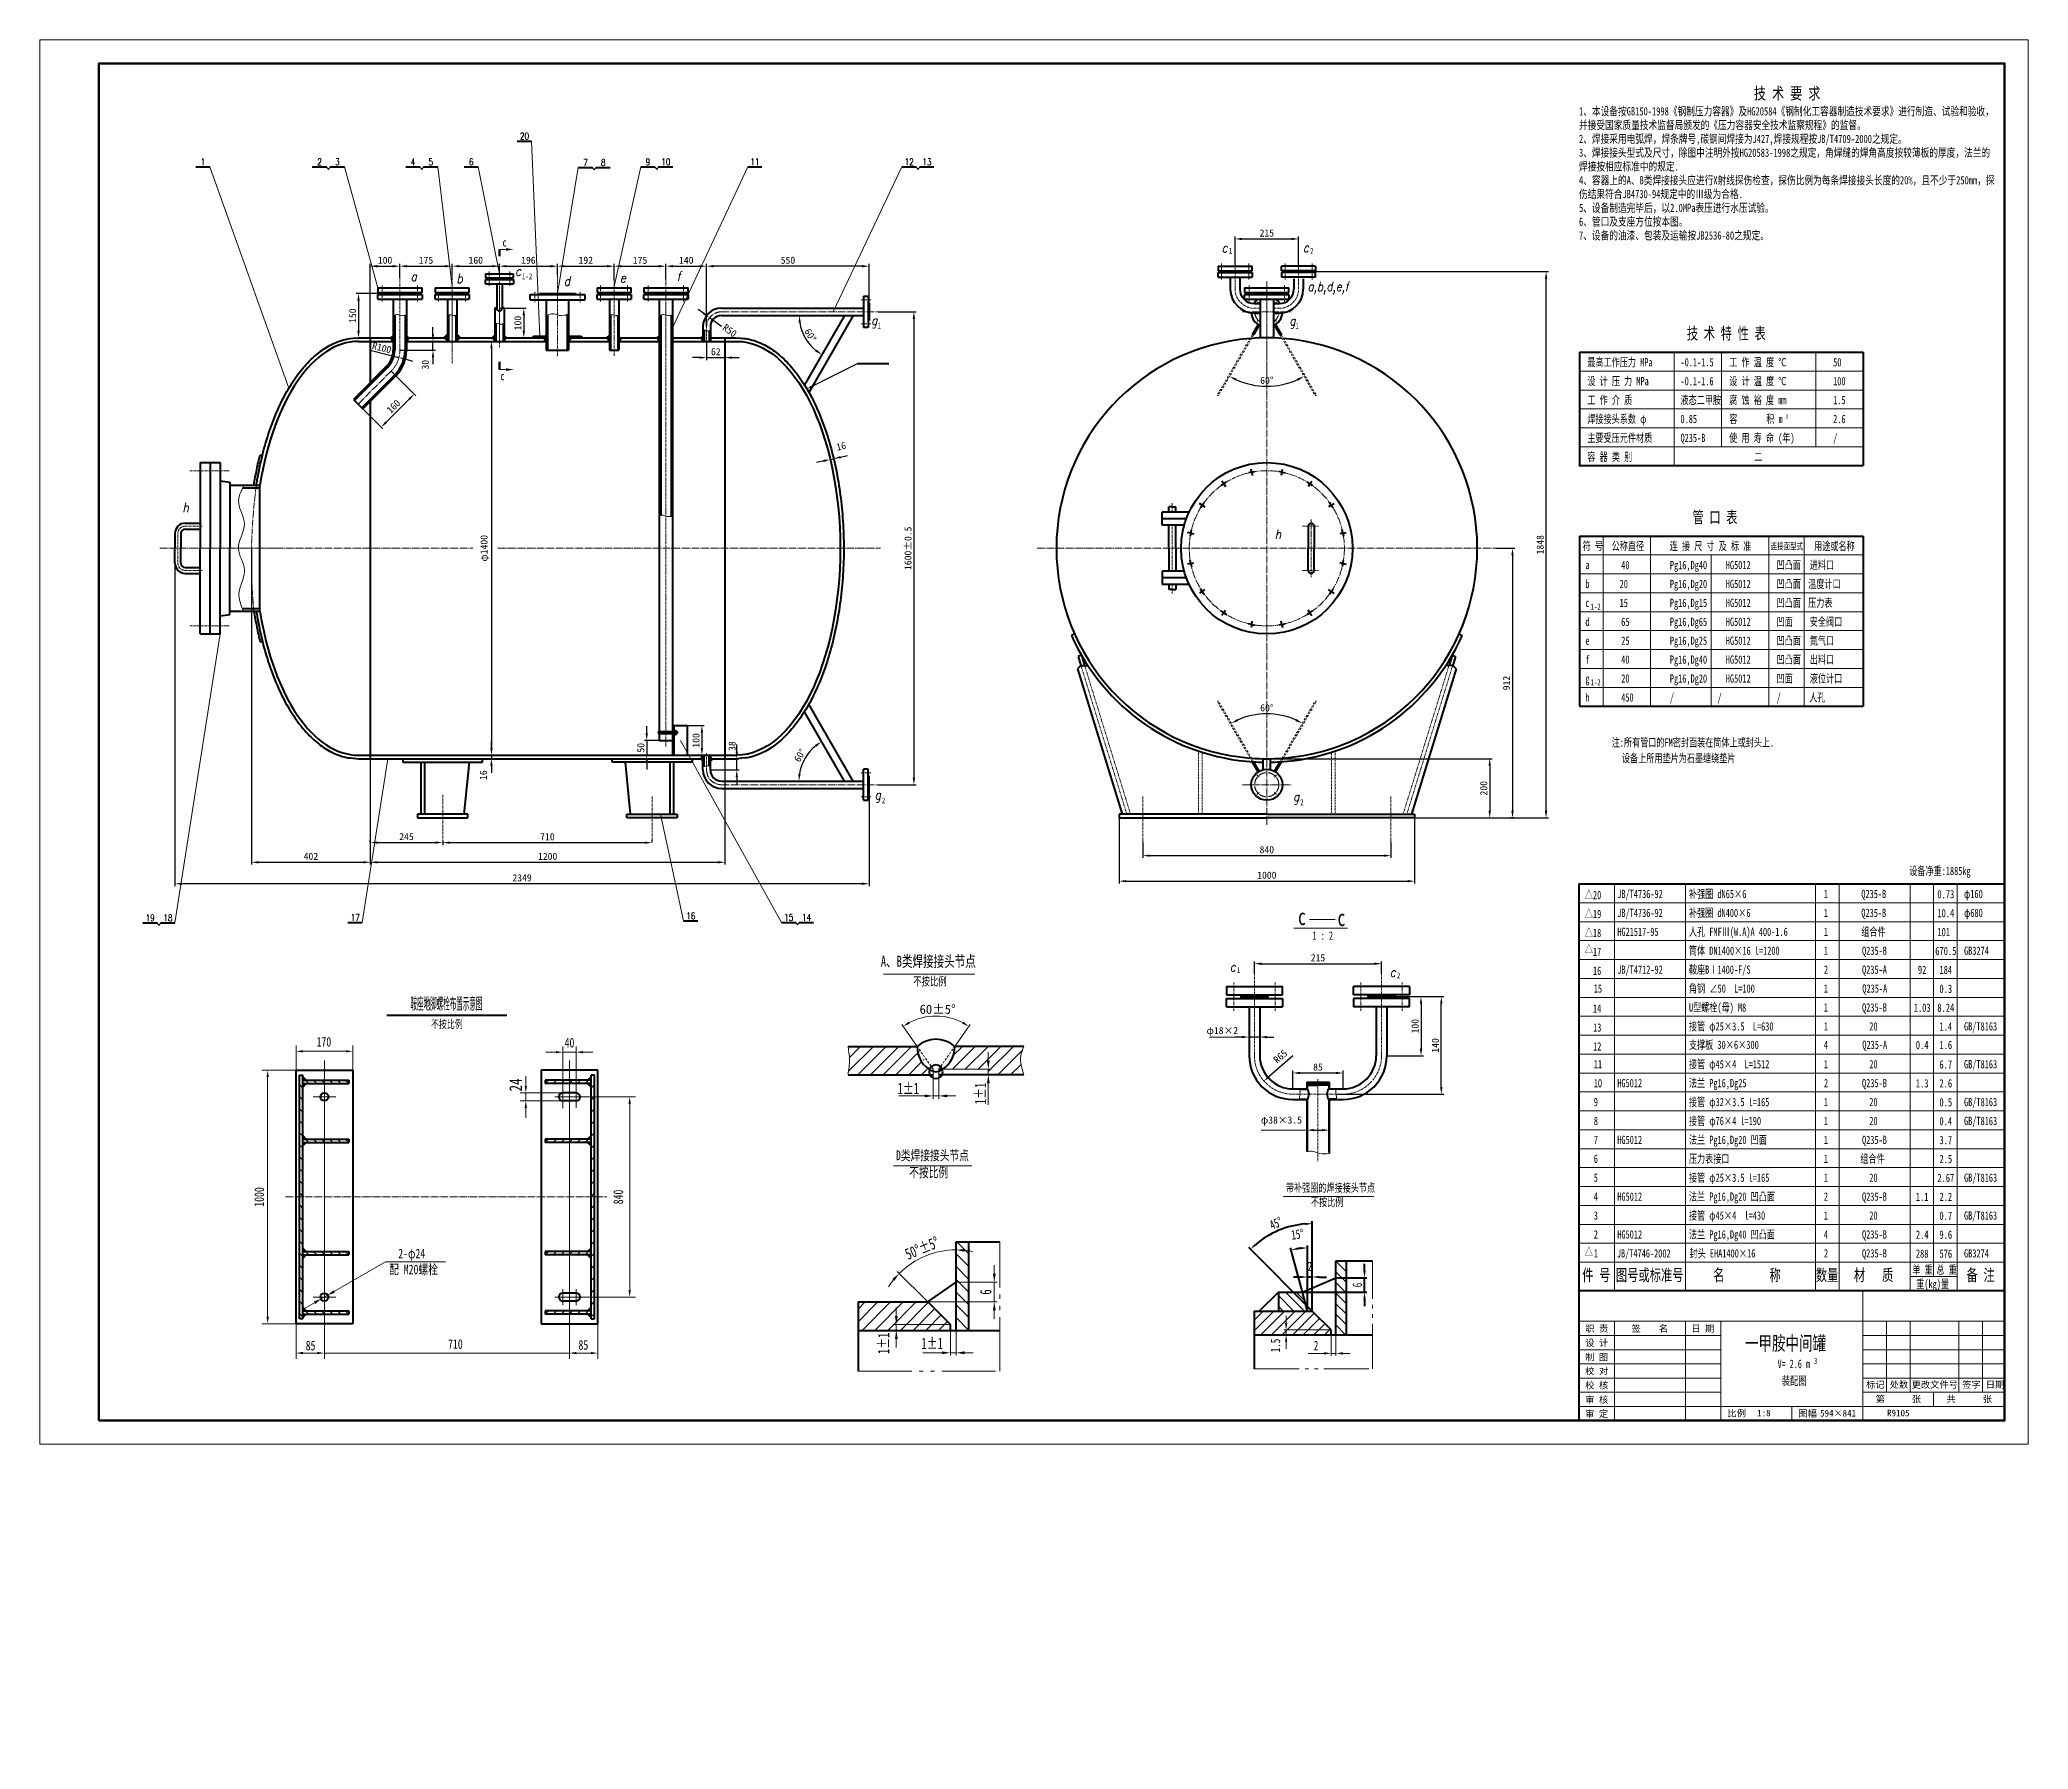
# Model space of a CAD drawing. Extents: x 588 to 10142, y -1551 to 4232.
# Drawn here: x 3414 to 10142, y -1551 to 4232 of the extents above; entities that cross this region are included whole.
import ezdxf
from ezdxf.enums import TextEntityAlignment as Align

# ---------------------------------------------------------------- set-up
doc = ezdxf.new("R2010")
doc.units = 0
doc.header["$LTSCALE"] = 10
doc.header["$PDMODE"] = 1
for name, pattern in [('CENTER', [50.8, 31.75, -6.35, 6.35, -6.35]), ('JXX-L', [2.95, 1.9, -0.25, 0.15, -0.25, 0.15, -0.25]), ('XX-L', [1.25, 0.75, -0.5]), ('XX-S', [0.5, 0.3, -0.2]), ('ZXX-L', [3.28, 2.5, -0.3, 0.18, -0.3]), ('ZXX-S', [1.27, 0.75, -0.2, 0.12, -0.2])]:
    doc.linetypes.add(name, pattern=pattern)
doc.layers.get('Defpoints').update_dxf_attribs({"linetype": 'CONTINUOUS'})
for name, color, linetype in [('3中心线层', 1, 'CENTER'), ('5剖面线层', 2, 'CONTINUOUS'), ('7标注层', 4, 'CONTINUOUS')]:
    doc.layers.add(name, color=color, linetype=linetype)
for name, color, linetype, lineweight in [('A 粗实线', 1, 'CONTINUOUS', 40), ('B 细实线', 7, 'CONTINUOUS', 18), ('C 文 字', 2, 'CONTINUOUS', 20), ('D 短中心线', 3, 'ZXX-S', 18), ('E 长中心线', 3, 'ZXX-L', 18), ('F 短虚线', 6, 'XX-S', 20), ('G 长虚线', 6, 'XX-L', 20), ('I 长双点线', 3, 'JXX-L', 18), ('J 标注尺寸', 2, 'CONTINUOUS', 18)]:
    doc.layers.add(name, color=color, linetype=linetype, lineweight=lineweight)
doc.styles.add('HZTXT', font='SIMFANG.TTF', dxfattribs={"width": 0.75})
doc.styles.add('ITALICT', font='ITALICT.shx', dxfattribs={"width": 0.7})
doc.styles.add('ROMANC', font='romanc', dxfattribs={"width": 0.7, "height": 6})
doc.styles.get("Standard").update_dxf_attribs({"font": 'SIMFANG.TTF'})
doc.styles.add('style2', font='SIMFANG.TTF', dxfattribs={"width": 0.7})
doc.styles.add('标题中文', font='SIMFANG.TTF', dxfattribs={"width": 0.7})
doc.dimstyles.new('通用标注4.0', dxfattribs={"dimscale": 8, "dimtxt": 3, "dimasz": 3, "dimexe": 1, "dimexo": 0, "dimgap": 1, "dimtad": 1, "dimdec": 0, "dimzin": 0, "dimdsep": 46, "dimtxsty": 'Standard', "dimcen": 0, "dimadec": 0, "dimazin": 0, "dimtfac": 0.375, "dimtdec": 0, "dimtmove": 2, "dimatfit": 3, "dimfxl": 0, "dimtzin": 0, "dimarcsym": 0})

msp = doc.modelspace()

# ---------------------------------------------------------------- texts
at = {"layer": 'C 文 字'}
for s, height, style, width, p in [('20', 22.58, 'ROMANC', 0.8, (5054.6, 3906.7)), ('1', 22.6, 'ROMANC', 0.8, (3966.5, 3819.1)), ('2', 22.6, 'ROMANC', 0.8, (4360.9, 3819.1)), ('3', 22.6, 'ROMANC', 0.8, (4421.2, 3819.1)), ('4', 22.6, 'ROMANC', 0.8, (4676.9, 3819.1)), ('5', 22.6, 'ROMANC', 0.8, (4737.2, 3819.1)), ('6', 22.6, 'ROMANC', 0.8, (4874.4, 3819.1)), ('7', 22.6, 'ROMANC', 0.8, (5260.4, 3817.3)), ('8', 22.6, 'ROMANC', 0.8, (5320.7, 3817.3)), ('9', 22.6, 'ROMANC', 0.8, (5472, 3819.1)), ('10', 22.58, 'ROMANC', 0.8, (5532.3, 3819.1)), ('11', 22.58, 'ROMANC', 0.8, (5834.4, 3819)), ('12', 22.58, 'ROMANC', 0.8, (6355.9, 3819.1)), ('13', 22.58, 'ROMANC', 0.8, (6416.2, 3819.1)), ('0.73', 28, 'HZTXT', 0.75, (9863.3, 1341.5)), ('16', 22.58, 'ROMANC', 0.8, (5617.1, 1268.1)), ('10.4', 28, 'HZTXT', 0.75, (9863.3, 1277.5)), ('19', 22.58, 'ROMANC', 0.8, (3787.6, 1261.3)), ('18', 22.58, 'ROMANC', 0.8, (3847.9, 1261.3)), ('17', 22.58, 'ROMANC', 0.8, (4481.7, 1263.2)), ('15', 22.58, 'ROMANC', 0.8, (5948.4, 1263.2)), ('14', 22.58, 'ROMANC', 0.8, (6008.7, 1263.2)), ('101 ', 28, 'HZTXT', 0.75, (9863.3, 1213.5)), ('670.5', 28, 'HZTXT', 0.75, (9863.3, 1149.5)), ('92', 28, 'HZTXT', 0.75, (9783.3, 1085.5)), ('184', 28, 'HZTXT', 0.75, (9863.3, 1085.5)), ('0.3', 28, 'HZTXT', 0.75, (9863.3, 1021.5)), ('1.03', 28, 'HZTXT', 0.75, (9783.3, 957.5)), ('8.24', 28, 'HZTXT', 0.75, (9863.3, 957.5)), ('不按比例', 27.36, 'HZTXT', 0.7, (4791.5, 902.6)), ('1.4', 28, 'HZTXT', 0.75, (9863.3, 893.5)), ('170', 32.4, 'HZTXT', 0.75, (4375.6, 842.2)), ('0.4', 28, 'HZTXT', 0.75, (9783.3, 831.2)), ('1.6', 28, 'HZTXT', 0.75, (9863.3, 831.2)), ('6.7', 28, 'HZTXT', 0.75, (9863.3, 765.5)), ('1.3', 28, 'HZTXT', 0.75, (9783.3, 701.5)), ('2.6', 28, 'HZTXT', 0.75, (9863.3, 701.5)), ('0.5', 28, 'HZTXT', 0.75, (9863.3, 637.5)), ('0.4', 28, 'HZTXT', 0.75, (9863.3, 573.5)), ('3.7', 28, 'HZTXT', 0.75, (9863.3, 509.5)), ('2.5', 28, 'HZTXT', 0.75, (9863.3, 445.5)), ('2.67', 28, 'HZTXT', 0.75, (9863.3, 381.5)), ('1.1', 28, 'HZTXT', 0.75, (9783.3, 317.5)), ('2.2', 28, 'HZTXT', 0.75, (9863.3, 317.5)), ('2.4', 28, 'HZTXT', 0.75, (9783.3, 189.5)), ('9.6', 28, 'HZTXT', 0.75, (9863.3, 189.5)), ('0.7', 28, 'HZTXT', 0.75, (9863.3, 253.5)), ('288', 28, 'HZTXT', 0.75, (9783.3, 125.5)), ('576', 28, 'HZTXT', 0.75, (9863.3, 125.5)), ('85', 32.4, 'HZTXT', 0.75, (4330.4, -185.8)), ('710', 32.4, 'HZTXT', 0.75, (4820.5, -180.6)), ('85', 32.4, 'HZTXT', 0.75, (5253.5, -183.8))]:
    msp.add_text(s, height=height, dxfattribs=dict(at, style=style, width=width)).set_placement(p, align=Align.MIDDLE)
for s, height, style, width, p in [('c', 32, 'ITALICT', 0.8, (7413.3, 3513)), ('c', 32, 'ITALICT', 0.8, (7688.5, 3513.4)), ('a', 32, 'ITALICT', 0.8, (4669.3, 3416.1)), ('b', 32, 'ITALICT', 0.8, (4824.5, 3409.3)), ('c ', 32, 'ITALICT', 0.8, (5023, 3433.7)), ('d', 32, 'ITALICT', 0.8, (5187.5, 3400.4)), ('e', 32, 'ITALICT', 0.8, (5377.7, 3411.3)), ('f', 32, 'ITALICT', 0.8, (5570, 3416.6)), ('a,b,d,e,f', 32, 'ITALICT', 0.8, (7704, 3381.7)), ('g', 32, 'ITALICT', 0.8, (6227.5, 3267.5)), ('g', 32, 'ITALICT', 0.8, (7642.5, 3266.1)), ('h', 32, 'ITALICT', 0.8, (3897.6, 2634.4)), ('h', 32, 'ITALICT', 0.8, (7593.6, 2543.9)), ('g', 32, 'ITALICT', 0.8, (6239.5, 1662)), ('g', 32, 'ITALICT', 0.8, (7655.1, 1655.9)), ('A、B类焊接接头节点', 37.44, '标题中文', 0.7, (6260, 1095.9)), ('c', 32, 'ITALICT', 0.8, (7440.9, 1079.9)), ('c', 32, 'ITALICT', 0.8, (7981.9, 1061.9)), ('不按比例', 28.8, '标题中文', 0.7, (6369.4, 1032.4))]:
    msp.add_text(s, height=height, dxfattribs=dict(at, style=style, width=width)).set_placement(p)
at = {"layer": 'C 文 字', "style": 'HZTXT', "width": 0.39918}
msp.add_text('鞍座地脚螺栓布置示意图', height=39.993, dxfattribs=at).set_placement((4668.8, 951.6), (4911.8, 951.6), align=Align.FIT)
at = {"layer": 'C 文 字', "style": 'HZTXT', "width": 0.75}
msp.add_text('40', height=32.4, dxfattribs=at).set_placement((5206.6, 839.1), align=Align.MIDDLE_CENTER)
msp.add_text('24', height=43.2, rotation=90, dxfattribs=at).set_placement((5024.6, 696.3), align=Align.MIDDLE_CENTER)
for s, p in [('1000', (4157, 317.2)), ('840', (5371.8, 317.2))]:
    msp.add_text(s, height=32.4, rotation=90, dxfattribs=at).set_placement(p, align=Align.MIDDLE)
for s, p in [('2-φ24', (4627.1, 125.8)), ('配 M20螺栓', (4596.1, 72.2))]:
    msp.add_text(s, height=32.4, dxfattribs=at).set_placement(p, align=Align.MIDDLE_LEFT)
at = {"layer": 'C 文 字', "style": '标题中文', "oblique": 0.5}
msp.add_text('职 责', height=22.4, rotation=0.09587, dxfattribs=at).set_placement((8682.1, -128), align=Align.MIDDLE_CENTER)
for s, p in [('签    名', (8861.8, -127.1)), ('日 期', (9040.9, -127.6)), ('设 计', (8682.1, -176)), ('校 对', (8682.1, -271.1)), ('制 图', (8682.1, -224)), ('校 核', (8682.1, -319.1)), ('标记', (9624.8, -317)), ('处数', (9704.8, -317)), ('更改文件号', (9826.1, -317)), ('签字', (9950, -317)), ('日期', (10030, -317)), ('审 核', (8682.1, -368)), ('审 定', (8682.1, -416)), ('比例', (9155.5, -413.9)), ('1:8', (9247.4, -413.9)), ('图幅', (9395.5, -414.6)), ('594×841', (9498.7, -414.6)), ('第      张', (9702.5, -365.8)), ('R9105', (9702.5, -413.8)), ('共      张', (9942.5, -365.8))]:
    msp.add_text(s, height=22.4, rotation=0.09587, dxfattribs=at).set_placement(p, align=Align.MIDDLE)
at = {"layer": 'J 标注尺寸', "width": 0.7}
for s, height, style, p in [('c', 28, '标题中文', (4979.9, 3532.8)), ('1', 20.2, '标题中文', (7437.4, 3507.9)), ('2', 20.2, '标题中文', (7712.5, 3508.3)), ('1-2', 20.16, '标题中文', (5045.9, 3421.9)), ('1', 20.2, '标题中文', (6249.4, 3255.2)), ('1', 20.2, '标题中文', (7662.5, 3253.8)), ('技 术 特 性 表', 39.98, '标题中文', (8987.1, 3219.1)), ('c', 28, '标题中文', (4972.7, 3080.6)), ('设 计 压 力 MPa', 28, '标题中文', (8650.5, 3063.5)), ('最高工作压力 MPa', 28, '标题中文', (8650.5, 3127.5)), ('-0.1-1.5', 28, '标题中文', (8965.7, 3127.5)), ('设 计 温 度 ℃', 28, '标题中文', (9130.5, 3063.5)), ('工 作 温 度 ℃', 28, '标题中文', (9130.5, 3127.5)), ('50', 28, '标题中文', (9482.2, 3127.5)), ('工 作 介 质', 28, '标题中文', (8650.5, 2999.5)), ('液态二甲胺 ', 28, '标题中文', (8965.7, 2999.5)), ('-0.1-1.6', 28, '标题中文', (8965.7, 3063.5)), ('腐 蚀 裕 度 mm', 28, '标题中文', (9130.5, 2999.5)), ('100', 28, '标题中文', (9482.2, 3063.5)), ('焊接接头系数 φ', 28, '标题中文', (8650.5, 2935.5)), ('0.85', 28, '标题中文', (8965.7, 2935.5)), ('容       积 m', 28, '标题中文', (9130.5, 2935.5)), ('3', 14, '标题中文', (9321.3, 2950.8)), ('2.6', 28, '标题中文', (9482.2, 2935.5)), ('1.5', 28, '标题中文', (9482.2, 2999.5)), ('主要受压元件材质', 28, '标题中文', (8650.5, 2871.5)), ('Q235-B', 28, '标题中文', (8965.7, 2871.5)), ('使 用 寿 命 (年)', 28, '标题中文', (9130.5, 2871.5)), ('/', 28, '标题中文', (9482.2, 2871.5)), ('容 器 类 别', 28, '标题中文', (8650.5, 2807.5)), ('二', 28, '标题中文', (9215.2, 2807.5)), (' 管 口 表', 39.98, '标题中文', (8987.1, 2596.9)), ('符 号', 28, '标题中文', (8634.8, 2505.4)), ('公称直径', 28, '标题中文', (8732.9, 2505.4)), ('连 接 尺 寸 及 标 准', 28, '标题中文', (8929.1, 2505.4)), ('连接面型式', 22.4, '标题中文', (9270.6, 2507.8)), ('用途或名称', 28, '标题中文', (9418, 2505.4)), ('a', 28, '标题中文', (8643.8, 2441.4)), ('40', 28, '标题中文', (8765.1, 2441.3)), ('Pg16,Dg40', 28, '标题中文', (8929.7, 2441.3)), ('  HG5012', 28, '标题中文', (9091, 2441.4)), ('凹凸面', 28, '标题中文', (9290.9, 2441.3)), ('进料口', 28, '标题中文', (9403.1, 2441.4)), ('b', 28, '标题中文', (8643.8, 2377.4)), ('20', 28, '标题中文', (8759.6, 2377.4)), ('Pg16,Dg20', 28, '标题中文', (8929.7, 2377.3)), ('  HG5012', 28, '标题中文', (9091, 2377.4)), ('凹凸面', 28, '标题中文', (9290.9, 2377.3)), ('温度计口', 28, '标题中文', (9397.6, 2377.4)), ('c', 28, '标题中文', (8643.8, 2313.4)), ('1-2', 20.16, '标题中文', (8661.1, 2304.6)), ('15', 28, '标题中文', (8759.6, 2313.4)), ('Pg16,Dg15', 28, '标题中文', (8929.7, 2313.3)), ('  HG5012', 28, '标题中文', (9091, 2313.4)), ('凹凸面', 28, '标题中文', (9290.9, 2313.3)), ('压力表', 28, '标题中文', (9397.6, 2313.4)), ('d', 28, '标题中文', (8643.8, 2249.4)), ('65', 28, '标题中文', (8765.1, 2249.4)), ('Pg16,Dg65', 28, '标题中文', (8929.7, 2249.3)), ('  HG5012', 28, '标题中文', (9091, 2249.4)), ('凹面', 28, '标题中文', (9290.9, 2249.3)), ('安全阀口', 28, '标题中文', (9403.1, 2249.4)), ('e', 28, '标题中文', (8643.8, 2185.4)), ('25', 28, '标题中文', (8765.1, 2185.4)), ('Pg16,Dg25', 28, '标题中文', (8929.7, 2185.4)), ('  HG5012', 28, '标题中文', (9091, 2185.4)), ('凹凸面', 28, '标题中文', (9290.9, 2185.4)), ('氮气口', 28, '标题中文', (9403.1, 2185.4)), ('出料口', 28, '标题中文', (9403.1, 2121.4)), ('f', 28, '标题中文', (8643.8, 2121.4)), ('40', 28, '标题中文', (8765.1, 2121.4)), ('Pg16,Dg40', 28, '标题中文', (8929.7, 2121.4)), ('  HG5012', 28, '标题中文', (9091, 2121.5)), ('  HG5012', 28, '标题中文', (9091, 2057.4)), ('凹凸面', 28, '标题中文', (9290.9, 2121.4)), ('凹面', 28, '标题中文', (9290.9, 2057.4)), ('液位计口', 28, '标题中文', (9403.1, 2057.5)), ('g', 28, '标题中文', (8643.8, 2057.4)), ('h', 28, '标题中文', (8643.8, 1993.4)), ('1-2', 20.16, '标题中文', (8661.1, 2048.6)), ('450', 28, '标题中文', (8765.1, 1993.4)), ('20', 28, '标题中文', (8765.1, 2057.5)), ('/', 28, '标题中文', (8929.7, 1993.5)), ('Pg16,Dg20', 28, '标题中文', (8929.7, 2057.4)), ('/', 28, '标题中文', (9091, 1993.4)), ('/', 28, '标题中文', (9290.9, 1993.4)), ('人孔', 28, '标题中文', (9401.1, 1993.4)), ('注:所有管口的FM密封面装在筒体上或封头上.', 28, '标题中文', (8732.9, 1841)), ('设备上所用垫片为石墨缠绕垫片', 28, '标题中文', (8767.5, 1787.7)), ('2', 20.2, '标题中文', (6263.3, 1648.9)), ('2', 20.2, '标题中文', (7678.9, 1642.7)), ('设备净重:1885kg', 28, '标题中文', (9739.6, 1406.4)), ('△', 28, '标题中文', (8641.8, 1325.7)), ('20', 28, '标题中文', (8669.4, 1324.7)), ('JB/T4736-92', 28, '标题中文', (8751.8, 1328.5)), ('补强圈 dN65×6', 28, '标题中文', (8994.2, 1328.5)), ('1', 28, '标题中文', (9450.9, 1328.5)), ('Q235-B', 28, '标题中文', (9577.6, 1328.5)), ('φ160', 28, '标题中文', (9925, 1328.5)), ('c', 56, '标题中文', (7671.6, 1237.4)), ('△', 28, '标题中文', (8641.8, 1261.7)), ('19', 28, '标题中文', (8669.4, 1260.7)), ('JB/T4736-92', 28, '标题中文', (8751.8, 1264.5)), ('补强圈 dN400×6', 28, '标题中文', (8994.2, 1264.5)), ('1', 28, '标题中文', (9450.9, 1264.5)), ('Q235-B', 28, '标题中文', (9577.6, 1264.5)), ('φ680', 28, '标题中文', (9925, 1264.5)), ('1 : 2', 28, '标题中文', (7720.2, 1187.5)), ('c', 56, '标题中文', (7805.2, 1233.7)), ('△', 28, '标题中文', (8641.8, 1197.7)), ('18', 28, '标题中文', (8669.4, 1196.7)), ('HG21517-95', 28, '标题中文', (8751.8, 1200.5)), ('人孔 FMFⅢ(W.A)A 400-1.6', 28, '标题中文', (8994.2, 1200.5)), ('1', 28, '标题中文', (9450.9, 1200.5)), ('组合件 ', 28, '标题中文', (9577.6, 1200.5)), ('△', 28, '标题中文', (8641.8, 1142.2)), ('17', 28, '标题中文', (8669.4, 1132.7)), ('筒体 DN1400×16 l=1200', 28, '标题中文', (8994.2, 1136.5)), ('1', 28, '标题中文', (9450.9, 1136.5)), ('Q235-B', 28, '标题中文', (9579.9, 1136.5)), ('GB3274', 28, '标题中文', (9925, 1136.5)), ('1', 20.2, '标题中文', (7464.9, 1074.8)), ('2', 20.2, '标题中文', (8005.9, 1056.8)), ('16', 28, '标题中文', (8669.4, 1068.7)), ('JB/T4712-92', 28, '标题中文', (8751.8, 1072.5)), ('鞍座BⅠ1400-F/S', 28, '标题中文', (8994.2, 1072.5)), ('2 ', 28, '标题中文', (9450.9, 1072.5)), ('Q235-A ', 28, '标题中文', (9579.9, 1072.5)), ('15', 28, '标题中文', (8672.3, 1008.5)), ('角钢 ∠50  L=100', 28, '标题中文', (8994.2, 1008.5)), ('1', 28, '标题中文', (9450.9, 1008.5)), ('Q235-A', 28, '标题中文', (9581, 1008.5)), ('14', 28, '标题中文', (8669.4, 940.7)), ('U型螺栓(母) M8  ', 28, '标题中文', (8994.2, 944.5)), ('1', 28, '标题中文', (9450.9, 944.5)), ('Q235-B', 28, '标题中文', (9579.9, 944.5)), (' 13', 28, '标题中文', (8655.8, 876.7)), ('接管 φ25×3.5  L=630', 28, '标题中文', (8994.2, 880.5)), ('1', 28, '标题中文', (9450.9, 880.5)), ('20', 28, '标题中文', (9604.6, 880.5)), ('GB/T8163', 28, '标题中文', (9925, 880.5)), (' 12', 28, '标题中文', (8655.8, 812.7)), ('支撑板 30×6×300', 28, '标题中文', (8994.2, 818.1)), ('4', 28, '标题中文', (9450.9, 818.1)), ('Q235-A', 28, '标题中文', (9581, 818.1)), ('11', 28, '标题中文', (8672.3, 752.5)), ('接管 φ45×4  L=1512', 28, '标题中文', (8994.2, 752.5)), ('1', 28, '标题中文', (9450.9, 752.5)), ('20', 28, '标题中文', (9604.6, 752.5)), ('GB/T8163', 28, '标题中文', (9925, 752.5)), ('1±1', 38.4, 'style2', (6316.3, 665.1)), ('10', 28, '标题中文', (8672.3, 688.5)), ('HG5012', 28, '标题中文', (8751.8, 688.5)), ('法兰 Pg16,Dg25', 28, '标题中文', (8994.2, 688.5)), ('2', 28, '标题中文', (9450.9, 688.5)), ('Q235-B', 28, '标题中文', (9579.9, 688.5)), ('9', 28, '标题中文', (8672.3, 624.5)), ('接管 φ32×3.5 l=165', 28, '标题中文', (8994.2, 624.5)), ('1', 28, '标题中文', (9450.9, 624.5)), ('20', 28, '标题中文', (9604.6, 624.5)), ('GB/T8163', 28, '标题中文', (9925, 624.5)), ('8', 28, '标题中文', (8672.3, 560.5)), ('接管 φ76×4 l=190', 28, '标题中文', (8994.2, 560.5)), ('1', 28, '标题中文', (9450.9, 560.5)), ('20', 28, '标题中文', (9604.6, 560.5)), ('GB/T8163', 28, '标题中文', (9925, 560.5)), ('7', 28, '标题中文', (8672.3, 496.5)), ('HG5012', 28, '标题中文', (8751.8, 496.5)), ('法兰 Pg16,Dg20 凹面', 28, '标题中文', (8994.2, 496.5)), ('1', 28, '标题中文', (9450.9, 496.5)), ('Q235-B', 28, '标题中文', (9579.9, 496.5)), ('6', 28, '标题中文', (8672.3, 432.5)), ('压力表接口   ', 28, '标题中文', (8994.2, 432.5)), ('1', 28, '标题中文', (9450.9, 432.5)), ('组合件', 28, '标题中文', (9574.1, 432.5)), ('5', 28, '标题中文', (8672.3, 368.5)), ('接管 φ25×3.5 l=165', 28, '标题中文', (8994.2, 368.5)), ('法兰 Pg16,Dg20 凹凸面', 28, '标题中文', (8994.2, 304.5)), ('1', 28, '标题中文', (9450.9, 368.5)), ('20', 28, '标题中文', (9604.6, 368.5)), ('GB/T8163', 28, '标题中文', (9925, 368.5)), ('4', 28, '标题中文', (8672.3, 304.5)), ('HG5012', 28, '标题中文', (8751.8, 304.5)), ('接管 φ45×4  l=430', 28, '标题中文', (8994.2, 240.5)), ('2', 28, '标题中文', (9450.9, 304.5)), ('Q235-B', 28, '标题中文', (9579.9, 304.5)), ('GB/T8163', 28, '标题中文', (9925, 240.5)), ('3', 28, '标题中文', (8672.3, 240.5)), ('2', 28, '标题中文', (8672.3, 176.5)), ('HG5012', 28, '标题中文', (8751.8, 176.5)), ('法兰 Pg16,Dg40 凹凸面', 28, '标题中文', (8994.2, 176.5)), ('4', 28, '标题中文', (9450.9, 176.5)), ('1', 28, '标题中文', (9450.9, 240.5)), ('Q235-B', 28, '标题中文', (9579.9, 176.5)), ('20', 28, '标题中文', (9604.6, 240.5)), ('△', 28, '标题中文', (8641.8, 118.2)), ('1', 28, '标题中文', (8672.3, 112.5)), (' JB/T4746-2002', 28, '标题中文', (8736.3, 112.5)), (' 封头 EHA1400×16', 28, '标题中文', (8982.2, 112.5)), ('2', 28, '标题中文', (9450.9, 112.5)), ('Q235-B', 28, '标题中文', (9579.9, 112.5)), ('GB3274', 28, '标题中文', (9925, 112.5)), ('件 号', 39.98, '标题中文', (8633.2, 33.2)), ('图号或标准号', 39.98, '标题中文', (8746.9, 33.2)), ('名        称', 39.98, '标题中文', (9076.2, 33.2)), ('数量', 39.98, '标题中文', (9423.5, 33.2)), ('材   质', 39.98, '标题中文', (9552.3, 33.2)), ('单 重', 28, '标题中文', (9750.2, 56.9)), ('总 重', 28, '标题中文', (9831.6, 56.9)), ('备 注', 39.98, '标题中文', (9933.5, 33.2)), ('重(kg)量', 28, '标题中文', (9763.4, 8.9)), ('一甲胺中间罐 ', 47.98, '标题中文', (9183.6, -201.6)), ('V= 2.6 m', 28.79, '标题中文', (9294.2, -261.8)), ('3', 20.2, '标题中文', (9417.1, -247.9)), ('装配图', 28.79, '标题中文', (9308.1, -319.1))]:
    msp.add_text(s, height=height, dxfattribs=dict(at, style=style)).set_placement(p)
at = {"layer": 'J 标注尺寸', "style": 'style2', "width": 0.7}
msp.add_text('1±1', height=38.4, rotation=90, dxfattribs=at).set_placement((6615.9, 630.6))
at = {"layer": 'J 标注尺寸', "insert": (8622.2, 4071.2), "char_height": 40, "width": 1406.4, "attachment_point": 1, "style": 'HZTXT'}
msp.add_mtext('                             技 术 要 求\\P{\\H0.7x;1、本设备按GB150-1998《钢制压力容器》及HG20584《钢制化工容器制造技术要求》进行制造、试验和验收，并接受国家质量技术监督局颁发的《压力容器安全技术监察规程》的监督。\\P2、焊接采用电弧焊，焊条牌号,碳钢间焊接为J427,焊接规程按JB/T4709-2000之规定。\\P3、焊接接头型式及尺寸，除图中注明外按HG20583-1998之规定，角焊缝的焊角高度按较薄板的厚度，法兰的焊接按相应标准中的规定.\\P4、容器上的A、B类焊接接头应进行X射线探伤检查，探伤比例为每条焊接接头长度的20%，且不少于250mm，探伤结果符合JB4730-94规定中的Ⅲ级为合格.\\P5、设备制造完毕后，以2.0MPa表压进行水压试验。\\P6、管口及支座方位按本图。\\P7、设备的油漆、包装及运输按JB2536-80之规定。}', dxfattribs=at)
at = {"layer": 'J 标注尺寸', "insert": (6452.2, 952.1), "char_height": 31.2, "attachment_point": 5}
msp.add_mtext('60±5°', dxfattribs=at)

# ---------------------------------------------------------------- blocks, each defined once
blk = doc.blocks.new('*D63')
at = {"layer": 'C 文 字', "color": 0, "lineweight": -2}
for p, q in [((4942.5, 3212), (4950.5, 3212)), ((4942.5, 3188), (4942.5, 1836)), ((4942.5, 1812), (4934.5, 1812))]:
    blk.add_line(p, q, dxfattribs=at)
at = {"layer": 'C 文 字', "color": 0}
for points in [[(4938.5, 3188), (4946.5, 3188), (4942.5, 3212)], [(4938.5, 1836), (4946.5, 1836), (4942.5, 1812)]]:
    blk.add_solid(points, dxfattribs=at)
at = {"layer": 'Defpoints', "color": 0}
for p in [(4942.5, 3212), (4942.5, 1812), (4942.5, 1812)]:
    blk.add_point(p, dxfattribs=at)
at = {"layer": 'C 文 字', "color": 0, "insert": (4920.6, 2512), "char_height": 24, "attachment_point": 5, "rotation": 90}
blk.add_mtext('φ1400', dxfattribs=at)
blk = doc.blocks.new('*D64')
at = {"layer": 'C 文 字', "color": 0, "lineweight": -2}
for p, q in [((4942.5, 1836), (4942.5, 1860)), ((4942.5, 1812), (4934.5, 1812)), ((4942.5, 1800), (4934.5, 1800)), ((4942.5, 1812), (4942.5, 1800)), ((4942.5, 1776), (4942.5, 1752))]:
    blk.add_line(p, q, dxfattribs=at)
at = {"layer": 'C 文 字', "color": 0}
for points in [[(4938.5, 1836), (4946.5, 1836), (4942.5, 1812)], [(4938.5, 1776), (4946.5, 1776), (4942.5, 1800)]]:
    blk.add_solid(points, dxfattribs=at)
at = {"layer": 'Defpoints', "color": 0}
for p in [(4942.5, 1812), (4942.5, 1800), (4942.5, 1800)]:
    blk.add_point(p, dxfattribs=at)
at = {"layer": 'C 文 字', "color": 0, "insert": (4915.1, 1744.5), "char_height": 24, "attachment_point": 5, "rotation": 90}
blk.add_mtext('16', dxfattribs=at)
blk = doc.blocks.new('*D65')
at = {"layer": 'C 文 字', "color": 0, "lineweight": -2}
for p, q in [((5467.9, 1886), (5467.9, 1910)), ((5515.1, 1862), (5459.9, 1862)), ((5467.9, 1862), (5467.9, 1812)), ((5467.9, 1812), (5475.9, 1812)), ((5467.9, 1788), (5467.9, 1764))]:
    blk.add_line(p, q, dxfattribs=at)
at = {"layer": 'C 文 字', "color": 0}
for points in [[(5463.9, 1886), (5471.9, 1886), (5467.9, 1862)], [(5463.9, 1788), (5471.9, 1788), (5467.9, 1812)]]:
    blk.add_solid(points, dxfattribs=at)
at = {"layer": 'Defpoints', "color": 0}
for p in [(5515.1, 1862), (5467.9, 1812), (5467.9, 1812)]:
    blk.add_point(p, dxfattribs=at)
at = {"layer": 'C 文 字', "color": 0, "insert": (5447.9, 1837), "char_height": 24, "attachment_point": 5, "rotation": 90}
blk.add_mtext('50', dxfattribs=at)
blk = doc.blocks.new('*D66')
at = {"layer": 'C 文 字', "color": 0, "lineweight": -2}
for p, q in [((5661.2, 3306.1), (5641.9, 3320.4)), ((5720.6, 3262), (5680.5, 3291.8))]:
    blk.add_line(p, q, dxfattribs=at)
at = {"layer": 'C 文 字', "color": 0}
blk.add_solid([(5663.6, 3309.3), (5658.8, 3302.9), (5680.5, 3291.8)], dxfattribs=at)
at = {"layer": 'Defpoints', "color": 0}
for p in [(5680.5, 3291.8), (5720.6, 3262)]:
    blk.add_point(p, dxfattribs=at)
at = {"layer": 'C 文 字', "color": 0, "insert": (5748.7, 3248.5), "char_height": 24, "attachment_point": 5, "rotation": 323.40421}
blk.add_mtext('R50', dxfattribs=at)
blk = doc.blocks.new('*D67')
at = {"layer": 'C 文 字', "color": 0, "lineweight": -2}
for p, q in [((5670.6, 3262), (5670.6, 3474.4)), ((6196.6, 3466.4), (5694.6, 3466.4)), ((6220.6, 3341), (6220.6, 3474.4))]:
    blk.add_line(p, q, dxfattribs=at)
at = {"layer": 'C 文 字', "color": 0}
for points in [[(5694.6, 3470.4), (5694.6, 3462.4), (5670.6, 3466.4)], [(6196.6, 3470.4), (6196.6, 3462.4), (6220.6, 3466.4)]]:
    blk.add_solid(points, dxfattribs=at)
at = {"layer": 'Defpoints', "color": 0}
for p in [(5670.6, 3466.4), (6220.6, 3341), (5670.6, 3262)]:
    blk.add_point(p, dxfattribs=at)
at = {"layer": 'C 文 字', "color": 0, "insert": (5945.6, 3486.4), "char_height": 24, "attachment_point": 5}
blk.add_mtext('550', dxfattribs=at)
blk = doc.blocks.new('*D68')
at = {"layer": 'C 文 字', "color": 0, "lineweight": -2}
for p, q in [((4744.7, 3236), (4744.7, 3260)), ((4632.6, 3182.4), (4752.7, 3182.4)), ((4726.8, 3212), (4752.7, 3212)), ((4744.7, 3182.4), (4744.7, 3212)), ((4744.7, 3158.4), (4744.7, 3134.4))]:
    blk.add_line(p, q, dxfattribs=at)
at = {"layer": 'C 文 字', "color": 0}
for points in [[(4740.7, 3236), (4748.7, 3236), (4744.7, 3212)], [(4740.7, 3158.4), (4748.7, 3158.4), (4744.7, 3182.4)]]:
    blk.add_solid(points, dxfattribs=at)
at = {"layer": 'Defpoints', "color": 0}
for p in [(4632.6, 3182.4), (4726.8, 3212), (4744.7, 3212)]:
    blk.add_point(p, dxfattribs=at)
at = {"layer": 'C 文 字', "color": 0, "insert": (4718.5, 3133), "char_height": 24, "attachment_point": 5, "rotation": 90}
blk.add_mtext('30', dxfattribs=at)
blk = doc.blocks.new('*D69')
at = {"layer": 'C 文 字', "color": 0, "lineweight": -2}
for p, q in [((6065.4, 2807.2), (6042, 2801.9)), ((6091.7, 2799.7), (6087, 2820.3)), ((6088.8, 2812.4), (6100.5, 2815.1)), ((6103.4, 2802.4), (6098.7, 2822.9)), ((6123.9, 2820.4), (6147.3, 2825.6))]:
    blk.add_line(p, q, dxfattribs=at)
at = {"layer": 'C 文 字', "color": 0}
for points in [[(6064.5, 2811.1), (6066.3, 2803.3), (6088.8, 2812.4)], [(6123, 2824.3), (6124.8, 2816.5), (6100.5, 2815.1)]]:
    blk.add_solid(points, dxfattribs=at)
at = {"layer": 'Defpoints', "color": 0}
for p in [(6091.7, 2799.7), (6100.5, 2815.1), (6103.4, 2802.4)]:
    blk.add_point(p, dxfattribs=at)
at = {"layer": 'C 文 字', "color": 0, "insert": (6125.8, 2857.2), "char_height": 24, "attachment_point": 5, "rotation": 12.70456}
blk.add_mtext('16', dxfattribs=at)
blk = doc.blocks.new('*D70')
at = {"layer": 'C 文 字', "color": 0, "lineweight": -2}
for p, q in [((4603.3, 3111.7), (4687, 3028.1)), ((4491.2, 2999.6), (4574.8, 2915.9)), ((4586.1, 2938.5), (4664.3, 3016.7))]:
    blk.add_line(p, q, dxfattribs=at)
at = {"layer": 'C 文 字', "color": 0}
for points in [[(4661.5, 3019.6), (4667.2, 3013.9), (4681.3, 3033.7)], [(4583.3, 2941.4), (4589, 2935.7), (4569.2, 2921.6)]]:
    blk.add_solid(points, dxfattribs=at)
at = {"layer": 'Defpoints', "color": 0}
for p in [(4603.3, 3111.7), (4681.3, 3033.7), (4491.2, 2999.6)]:
    blk.add_point(p, dxfattribs=at)
at = {"layer": 'C 文 字', "color": 0, "insert": (4611.1, 2991.8), "char_height": 24, "attachment_point": 5, "rotation": 45}
blk.add_mtext('160', dxfattribs=at)
blk = doc.blocks.new('*D71')
at = {"layer": 'C 文 字', "color": 0, "lineweight": -2}
for p, q in [((4532.6, 3182.4), (4629.4, 3157.3)), ((4652.6, 3151.3), (4675.9, 3145.3))]:
    blk.add_line(p, q, dxfattribs=at)
at = {"layer": 'C 文 字', "color": 0}
blk.add_solid([(4653.6, 3155.2), (4651.6, 3147.4), (4629.4, 3157.3)], dxfattribs=at)
at = {"layer": 'Defpoints', "color": 0}
for p in [(4532.6, 3182.4), (4629.4, 3157.3)]:
    blk.add_point(p, dxfattribs=at)
at = {"layer": 'C 文 字', "color": 0, "insert": (4571.6, 3190.5), "char_height": 24, "attachment_point": 5, "rotation": 345.46727}
blk.add_mtext('R100', dxfattribs=at)
blk = doc.blocks.new('*D23')
at = {"layer": 'Defpoints', "color": 0}
for p in [(3237.53, 4833.7), (3244.87, 4832.92), (3234.87, 4816.32), (3242.87, 4808.32), (3244.87, 4806.32)]:
    blk.add_point(p, dxfattribs=at)
at = {"layer": 'J 标注尺寸', "color": 0, "lineweight": -2}
for p, q in [((3244.87, 4832.92), (3244.87, 4835.67)), ((3234.87, 4816.32), (3224.11, 4827.07))]:
    blk.add_line(p, q, dxfattribs=at)
for start, end in [(90, 135), (77.86737, 83.93369), (141.06631, 147.13263)]:
    blk.add_arc((3244.87, 4806.32), 28.35, start, end, dxfattribs=at)
at = {"layer": 'J 标注尺寸', "color": 0}
for points in [[(3247.84, 4834.01), (3247.89, 4835.01), (3244.87, 4834.67)], [(3222.44, 4824.47), (3223.19, 4823.8), (3224.82, 4826.36)]]:
    blk.add_solid(points, dxfattribs=at)
at = {"layer": 'J 标注尺寸', "color": 0, "insert": (3232.87, 4835.28), "char_height": 4, "attachment_point": 5, "rotation": 22.5, "style": 'style2'}
blk.add_mtext('{\\f仿宋_GB2312|b0|i0|c134|p49;50°±5°}', dxfattribs=at)
blk = doc.blocks.new('*D22')
at = {"layer": 'Defpoints', "color": 0}
for p in [(3244.87, 4823.32), (3258.35, 4823.32), (3234.87, 4816.32)]:
    blk.add_point(p, dxfattribs=at)
at = {"layer": 'J 标注尺寸', "color": 0, "lineweight": -2}
for p, q in [((3258.35, 4826.32), (3258.35, 4829.32)), ((3244.87, 4823.32), (3259.35, 4823.32)), ((3258.35, 4816.32), (3258.35, 4823.32)), ((3234.87, 4816.32), (3259.35, 4816.32)), ((3258.35, 4813.32), (3258.35, 4810.32))]:
    blk.add_line(p, q, dxfattribs=at)
at = {"layer": 'J 标注尺寸', "color": 0}
for points in [[(3257.85, 4826.32), (3258.85, 4826.32), (3258.35, 4823.32)], [(3257.85, 4813.32), (3258.85, 4813.32), (3258.35, 4816.32)]]:
    blk.add_solid(points, dxfattribs=at)
at = {"layer": 'J 标注尺寸', "color": 0, "insert": (3255.35, 4819.82), "char_height": 4, "attachment_point": 5, "rotation": 90, "style": 'style2'}
blk.add_mtext('6', dxfattribs=at)
blk = doc.blocks.new('*D72')
at = {"layer": 'C 文 字', "color": 0, "lineweight": -2}
for p, q in [((7707.5, 3448), (8518.9, 3448)), ((8510.9, 1624), (8510.9, 3424)), ((8066, 1600), (8518.9, 1600))]:
    blk.add_line(p, q, dxfattribs=at)
at = {"layer": 'C 文 字', "color": 0}
for points in [[(8506.9, 3424), (8514.9, 3424), (8510.9, 3448)], [(8506.9, 1624), (8514.9, 1624), (8510.9, 1600)]]:
    blk.add_solid(points, dxfattribs=at)
at = {"layer": 'Defpoints', "color": 0}
for p in [(7707.5, 3448), (8510.9, 3448), (8066, 1600)]:
    blk.add_point(p, dxfattribs=at)
at = {"layer": 'C 文 字', "color": 0, "insert": (8490.9, 2524), "char_height": 24, "attachment_point": 5, "rotation": 90}
blk.add_mtext('1848', dxfattribs=at)
blk = doc.blocks.new('*D73')
at = {"layer": 'C 文 字', "color": 0, "lineweight": -2}
for p, q in [((6250.6, 3312), (6379.9, 3312)), ((6371.9, 3288), (6371.9, 1736)), ((6250.6, 1712), (6379.9, 1712))]:
    blk.add_line(p, q, dxfattribs=at)
at = {"layer": 'C 文 字', "color": 0}
for points in [[(6367.9, 3288), (6375.9, 3288), (6371.9, 3312)], [(6367.9, 1736), (6375.9, 1736), (6371.9, 1712)]]:
    blk.add_solid(points, dxfattribs=at)
at = {"layer": 'Defpoints', "color": 0}
for p in [(6250.6, 3312), (6250.6, 1712), (6371.9, 1712)]:
    blk.add_point(p, dxfattribs=at)
at = {"layer": 'C 文 字', "color": 0, "insert": (6351.9, 2512), "char_height": 24, "attachment_point": 5, "rotation": 90}
blk.add_mtext('1600%%p0.5', dxfattribs=at)
blk = doc.blocks.new('*D74')
at = {"layer": 'Defpoints', "color": 0}
for p in [(7566, 1800), (8066, 1600), (8320, 1600)]:
    blk.add_point(p, dxfattribs=at)
at = {"layer": 'J 标注尺寸', "color": 0, "lineweight": -2}
for p, q in [((7566, 1800), (8328, 1800)), ((8320, 1776), (8320, 1624)), ((8066, 1600), (8328, 1600))]:
    blk.add_line(p, q, dxfattribs=at)
at = {"layer": 'J 标注尺寸', "color": 0}
for points in [[(8316, 1776), (8324, 1776), (8320, 1800)], [(8316, 1624), (8324, 1624), (8320, 1600)]]:
    blk.add_solid(points, dxfattribs=at)
at = {"layer": 'J 标注尺寸', "color": 0, "insert": (8300, 1700), "char_height": 24, "attachment_point": 5, "rotation": 90}
blk.add_mtext('200', dxfattribs=at)
blk = doc.blocks.new('*D75')
at = {"layer": 'Defpoints', "color": 0}
for p in [(7066, 1600), (8066, 1600), (8066, 1385.7)]:
    blk.add_point(p, dxfattribs=at)
at = {"layer": 'J 标注尺寸', "color": 0, "lineweight": -2}
for p, q in [((7066, 1600), (7066, 1377.7)), ((8066, 1600), (8066, 1377.7)), ((7090, 1385.7), (8042, 1385.7))]:
    blk.add_line(p, q, dxfattribs=at)
at = {"layer": 'J 标注尺寸', "color": 0}
for points in [[(7090, 1389.7), (7090, 1381.7), (7066, 1385.7)], [(8042, 1389.7), (8042, 1381.7), (8066, 1385.7)]]:
    blk.add_solid(points, dxfattribs=at)
at = {"layer": 'J 标注尺寸', "color": 0, "insert": (7566, 1405.7), "char_height": 24, "attachment_point": 5}
blk.add_mtext('1000', dxfattribs=at)
blk = doc.blocks.new('*D76')
at = {"layer": 'Defpoints', "color": 0}
for p in [(7146, 1516), (7986, 1516), (7986, 1472.1)]:
    blk.add_point(p, dxfattribs=at)
at = {"layer": 'J 标注尺寸', "color": 0, "lineweight": -2}
for p, q in [((7146, 1516), (7146, 1464.1)), ((7986, 1516), (7986, 1464.1)), ((7170, 1472.1), (7962, 1472.1))]:
    blk.add_line(p, q, dxfattribs=at)
at = {"layer": 'J 标注尺寸', "color": 0}
for points in [[(7170, 1476.1), (7170, 1468.1), (7146, 1472.1)], [(7962, 1476.1), (7962, 1468.1), (7986, 1472.1)]]:
    blk.add_solid(points, dxfattribs=at)
at = {"layer": 'J 标注尺寸', "color": 0, "insert": (7566, 1492.1), "char_height": 24, "attachment_point": 5}
blk.add_mtext('840', dxfattribs=at)
blk = doc.blocks.new('*D77')
at = {"layer": 'C 文 字', "color": 0, "lineweight": -2}
for p, q in [((7458.5, 3472.3), (7458.5, 3566.6)), ((7673.5, 3472.3), (7673.5, 3566.6)), ((7482.5, 3558.6), (7649.5, 3558.6))]:
    blk.add_line(p, q, dxfattribs=at)
at = {"layer": 'C 文 字', "color": 0}
for points in [[(7482.5, 3562.6), (7482.5, 3554.6), (7458.5, 3558.6)], [(7649.5, 3562.6), (7649.5, 3554.6), (7673.5, 3558.6)]]:
    blk.add_solid(points, dxfattribs=at)
at = {"layer": 'Defpoints', "color": 0}
for p in [(7673.5, 3558.6), (7458.5, 3472.3), (7673.5, 3472.3)]:
    blk.add_point(p, dxfattribs=at)
at = {"layer": 'C 文 字', "color": 0, "insert": (7566, 3578.6), "char_height": 24, "attachment_point": 5}
blk.add_mtext('215', dxfattribs=at)
blk = doc.blocks.new('*D78')
at = {"layer": 'C 文 字', "color": 0, "lineweight": -2}
for p, q in [((4130.6, 2512), (4130.6, 1441.6)), ((4532.6, 1800), (4532.6, 1441.6)), ((4154.6, 1449.6), (4508.6, 1449.6))]:
    blk.add_line(p, q, dxfattribs=at)
at = {"layer": 'C 文 字', "color": 0}
for points in [[(4154.6, 1453.6), (4154.6, 1445.6), (4130.6, 1449.6)], [(4508.6, 1453.6), (4508.6, 1445.6), (4532.6, 1449.6)]]:
    blk.add_solid(points, dxfattribs=at)
at = {"layer": 'Defpoints', "color": 0}
for p in [(4130.6, 2512), (4532.6, 1800), (4532.6, 1449.6)]:
    blk.add_point(p, dxfattribs=at)
at = {"layer": 'C 文 字', "color": 0, "insert": (4331.6, 1469.6), "char_height": 24, "attachment_point": 5}
blk.add_mtext('402', dxfattribs=at)
blk = doc.blocks.new('*D79')
at = {"layer": 'C 文 字', "color": 0, "lineweight": -2}
for p, q in [((4532.6, 1516.4), (4532.6, 1524.4)), ((4556.6, 1516.4), (4753.6, 1516.4)), ((4777.6, 1522), (4777.6, 1508.4))]:
    blk.add_line(p, q, dxfattribs=at)
at = {"layer": 'C 文 字', "color": 0}
for points in [[(4556.6, 1520.4), (4556.6, 1512.4), (4532.6, 1516.4)], [(4753.6, 1520.4), (4753.6, 1512.4), (4777.6, 1516.4)]]:
    blk.add_solid(points, dxfattribs=at)
at = {"layer": 'Defpoints', "color": 0}
for p in [(4532.6, 1516.4), (4777.6, 1522), (4777.6, 1516.4)]:
    blk.add_point(p, dxfattribs=at)
at = {"layer": 'C 文 字', "color": 0, "insert": (4655.1, 1536.4), "char_height": 24, "attachment_point": 5}
blk.add_mtext('245', dxfattribs=at)
blk = doc.blocks.new('*D80')
at = {"layer": 'Defpoints', "color": 0}
for p in [(4777.6, 1516.4), (5486.1, 1516), (5486.1, 1516)]:
    blk.add_point(p, dxfattribs=at)
at = {"layer": 'J 标注尺寸', "color": 0, "lineweight": -2}
for p, q in [((4777.6, 1516.4), (4777.6, 1508)), ((4801.6, 1516), (5462.1, 1516)), ((5486.1, 1516), (5486.1, 1524))]:
    blk.add_line(p, q, dxfattribs=at)
at = {"layer": 'J 标注尺寸', "color": 0}
for points in [[(4801.6, 1520), (4801.6, 1512), (4777.6, 1516)], [(5462.1, 1520), (5462.1, 1512), (5486.1, 1516)]]:
    blk.add_solid(points, dxfattribs=at)
at = {"layer": 'J 标注尺寸', "color": 0, "insert": (5131.8, 1536), "char_height": 24, "attachment_point": 5}
blk.add_mtext('710', dxfattribs=at)
blk = doc.blocks.new('*D81')
at = {"layer": 'Defpoints', "color": 0}
for p in [(4632.6, 3466.4), (4632.6, 3428), (4532.6, 3224)]:
    blk.add_point(p, dxfattribs=at)
at = {"layer": 'J 标注尺寸', "color": 0, "lineweight": -2}
for p, q in [((4532.6, 3224), (4532.6, 3474.4)), ((4556.6, 3466.4), (4608.6, 3466.4)), ((4632.6, 3428), (4632.6, 3474.4))]:
    blk.add_line(p, q, dxfattribs=at)
at = {"layer": 'J 标注尺寸', "color": 0}
for points in [[(4556.6, 3470.4), (4556.6, 3462.4), (4532.6, 3466.4)], [(4608.6, 3470.4), (4608.6, 3462.4), (4632.6, 3466.4)]]:
    blk.add_solid(points, dxfattribs=at)
at = {"layer": 'J 标注尺寸', "color": 0, "insert": (4582.6, 3486.4), "char_height": 24, "attachment_point": 5}
blk.add_mtext('100', dxfattribs=at)
blk = doc.blocks.new('*D82')
at = {"layer": 'Defpoints', "color": 0}
for p in [(4809.4, 3466.4), (4809.4, 3438.2), (4632.6, 3428)]:
    blk.add_point(p, dxfattribs=at)
at = {"layer": 'J 标注尺寸', "color": 0, "lineweight": -2}
for p, q in [((4632.6, 3428), (4632.6, 3474.4)), ((4656.6, 3466.4), (4785.4, 3466.4)), ((4809.4, 3438.2), (4809.4, 3474.4))]:
    blk.add_line(p, q, dxfattribs=at)
at = {"layer": 'J 标注尺寸', "color": 0}
for points in [[(4656.6, 3470.4), (4656.6, 3462.4), (4632.6, 3466.4)], [(4785.4, 3470.4), (4785.4, 3462.4), (4809.4, 3466.4)]]:
    blk.add_solid(points, dxfattribs=at)
at = {"layer": 'J 标注尺寸', "color": 0, "insert": (4721, 3486.4), "char_height": 24, "attachment_point": 5}
blk.add_mtext('175', dxfattribs=at)
blk = doc.blocks.new('*D83')
at = {"layer": 'Defpoints', "color": 0}
for p in [(4809.4, 3438.2), (4969.4, 3466.4), (4969.4, 3438.2)]:
    blk.add_point(p, dxfattribs=at)
at = {"layer": 'J 标注尺寸', "color": 0, "lineweight": -2}
for p, q in [((4809.4, 3438.2), (4809.4, 3474.4)), ((4833.4, 3466.4), (4945.4, 3466.4)), ((4969.4, 3438.2), (4969.4, 3474.4))]:
    blk.add_line(p, q, dxfattribs=at)
at = {"layer": 'J 标注尺寸', "color": 0}
for points in [[(4833.4, 3470.4), (4833.4, 3462.4), (4809.4, 3466.4)], [(4945.4, 3470.4), (4945.4, 3462.4), (4969.4, 3466.4)]]:
    blk.add_solid(points, dxfattribs=at)
at = {"layer": 'J 标注尺寸', "color": 0, "insert": (4889.4, 3486.4), "char_height": 24, "attachment_point": 5}
blk.add_mtext('160', dxfattribs=at)
blk = doc.blocks.new('*D84')
at = {"layer": 'Defpoints', "color": 0}
for p in [(4969.4, 3438.2), (5165.6, 3466.4), (5165.6, 3438.2)]:
    blk.add_point(p, dxfattribs=at)
at = {"layer": 'J 标注尺寸', "color": 0, "lineweight": -2}
for p, q in [((4969.4, 3438.2), (4969.4, 3474.4)), ((4993.4, 3466.4), (5141.6, 3466.4)), ((5165.6, 3438.2), (5165.6, 3474.4))]:
    blk.add_line(p, q, dxfattribs=at)
at = {"layer": 'J 标注尺寸', "color": 0}
for points in [[(4993.4, 3470.4), (4993.4, 3462.4), (4969.4, 3466.4)], [(5141.6, 3470.4), (5141.6, 3462.4), (5165.6, 3466.4)]]:
    blk.add_solid(points, dxfattribs=at)
at = {"layer": 'J 标注尺寸', "color": 0, "insert": (5067.5, 3486.4), "char_height": 24, "attachment_point": 5}
blk.add_mtext('196', dxfattribs=at)
blk = doc.blocks.new('*D85')
at = {"layer": 'Defpoints', "color": 0}
for p in [(5165.6, 3438.2), (5357.6, 3466.4), (5357.6, 3418.8)]:
    blk.add_point(p, dxfattribs=at)
at = {"layer": 'J 标注尺寸', "color": 0, "lineweight": -2}
for p, q in [((5165.6, 3438.2), (5165.6, 3474.4)), ((5189.6, 3466.4), (5333.6, 3466.4)), ((5357.6, 3418.8), (5357.6, 3474.4))]:
    blk.add_line(p, q, dxfattribs=at)
at = {"layer": 'J 标注尺寸', "color": 0}
for points in [[(5189.6, 3470.4), (5189.6, 3462.4), (5165.6, 3466.4)], [(5333.6, 3470.4), (5333.6, 3462.4), (5357.6, 3466.4)]]:
    blk.add_solid(points, dxfattribs=at)
at = {"layer": 'J 标注尺寸', "color": 0, "insert": (5261.6, 3486.4), "char_height": 24, "attachment_point": 5}
blk.add_mtext('192', dxfattribs=at)
blk = doc.blocks.new('*D86')
at = {"layer": 'Defpoints', "color": 0}
for p in [(5532.6, 3466.4), (5357.6, 3418.8), (5532.6, 3422.3)]:
    blk.add_point(p, dxfattribs=at)
at = {"layer": 'J 标注尺寸', "color": 0, "lineweight": -2}
for p, q in [((5357.6, 3418.8), (5357.6, 3474.4)), ((5381.6, 3466.4), (5508.6, 3466.4)), ((5532.6, 3422.3), (5532.6, 3474.4))]:
    blk.add_line(p, q, dxfattribs=at)
at = {"layer": 'J 标注尺寸', "color": 0}
for points in [[(5381.6, 3470.4), (5381.6, 3462.4), (5357.6, 3466.4)], [(5508.6, 3470.4), (5508.6, 3462.4), (5532.6, 3466.4)]]:
    blk.add_solid(points, dxfattribs=at)
at = {"layer": 'J 标注尺寸', "color": 0, "insert": (5445.1, 3486.4), "char_height": 24, "attachment_point": 5}
blk.add_mtext('175', dxfattribs=at)
blk = doc.blocks.new('*D87')
at = {"layer": 'Defpoints', "color": 0}
for p in [(5532.6, 3466.4), (5670.6, 3466.4), (5670.6, 3466.4)]:
    blk.add_point(p, dxfattribs=at)
at = {"layer": 'J 标注尺寸', "color": 0, "lineweight": -2}
for p, q in [((5532.6, 3466.4), (5532.6, 3474.4)), ((5556.6, 3466.4), (5646.6, 3466.4)), ((5670.6, 3466.4), (5670.6, 3474.4))]:
    blk.add_line(p, q, dxfattribs=at)
at = {"layer": 'J 标注尺寸', "color": 0}
for points in [[(5556.6, 3470.4), (5556.6, 3462.4), (5532.6, 3466.4)], [(5646.6, 3470.4), (5646.6, 3462.4), (5670.6, 3466.4)]]:
    blk.add_solid(points, dxfattribs=at)
at = {"layer": 'J 标注尺寸', "color": 0, "insert": (5601.6, 3486.4), "char_height": 24, "attachment_point": 5}
blk.add_mtext('140', dxfattribs=at)
blk = doc.blocks.new('*D88')
at = {"layer": 'Defpoints', "color": 0}
for p in [(4532.6, 1812), (5732.6, 1812), (5732.6, 1449.6)]:
    blk.add_point(p, dxfattribs=at)
at = {"layer": 'J 标注尺寸', "color": 0, "lineweight": -2}
for p, q in [((4532.6, 1812), (4532.6, 1441.6)), ((5732.6, 1812), (5732.6, 1441.6)), ((4556.6, 1449.6), (5708.6, 1449.6))]:
    blk.add_line(p, q, dxfattribs=at)
at = {"layer": 'J 标注尺寸', "color": 0}
for points in [[(4556.6, 1453.6), (4556.6, 1445.6), (4532.6, 1449.6)], [(5708.6, 1453.6), (5708.6, 1445.6), (5732.6, 1449.6)]]:
    blk.add_solid(points, dxfattribs=at)
at = {"layer": 'J 标注尺寸', "color": 0, "insert": (5132.6, 1469.6), "char_height": 24, "attachment_point": 5}
blk.add_mtext('1200', dxfattribs=at)
blk = doc.blocks.new('*D89')
at = {"layer": 'Defpoints', "color": 0}
for p in [(5670.6, 3205.6), (5732.6, 3185.1), (5732.6, 3157)]:
    blk.add_point(p, dxfattribs=at)
at = {"layer": 'J 标注尺寸', "color": 0, "lineweight": -2}
for p, q in [((5670.6, 3205.6), (5670.6, 3149)), ((5732.6, 3185.1), (5732.6, 3149)), ((5646.6, 3157), (5622.6, 3157)), ((5670.6, 3157), (5732.6, 3157)), ((5756.6, 3157), (5780.6, 3157))]:
    blk.add_line(p, q, dxfattribs=at)
at = {"layer": 'J 标注尺寸', "color": 0}
for points in [[(5646.6, 3161), (5646.6, 3153), (5670.6, 3157)], [(5756.6, 3161), (5756.6, 3153), (5732.6, 3157)]]:
    blk.add_solid(points, dxfattribs=at)
at = {"layer": 'J 标注尺寸', "color": 0, "insert": (5701.6, 3177), "char_height": 24, "attachment_point": 5}
blk.add_mtext('62', dxfattribs=at)
blk = doc.blocks.new('*D90')
at = {"layer": 'Defpoints', "color": 0}
for p in [(7521.3, 3234.6), (7610.6, 3234.6), (7402.3, 3028.8), (7522.2, 3064), (7729.7, 3028.8)]:
    blk.add_point(p, dxfattribs=at)
at = {"layer": 'J 标注尺寸', "color": 0, "lineweight": -2}
blk.add_arc((7566, 3311.8), 251.7, 245.42291, 294.57709, dxfattribs=at)
at = {"layer": 'J 标注尺寸', "color": 0}
for points in [[(7459.4, 3079.4), (7463.1, 3086.5), (7440, 3094)], [(7668.8, 3086.5), (7672.5, 3079.4), (7692, 3094)]]:
    blk.add_solid(points, dxfattribs=at)
at = {"layer": 'J 标注尺寸', "color": 0, "insert": (7566, 3080.1), "char_height": 24, "attachment_point": 5}
blk.add_mtext('60°', dxfattribs=at)
blk = doc.blocks.new('*D91')
at = {"layer": 'Defpoints', "color": 0}
for p in [(7402.3, 1995.2), (7729.7, 1995.2), (7607.7, 1948.4), (7521.3, 1789.4), (7610.6, 1789.4)]:
    blk.add_point(p, dxfattribs=at)
at = {"layer": 'J 标注尺寸', "color": 0, "lineweight": -2}
blk.add_arc((7566, 1712.1), 239.9, 65.6916, 114.3084, dxfattribs=at)
at = {"layer": 'J 标注尺寸', "color": 0}
for points in [[(7469, 1927.2), (7465.4, 1934.3), (7445.9, 1919.8)], [(7666.5, 1934.3), (7662.9, 1927.2), (7686.1, 1919.8)]]:
    blk.add_solid(points, dxfattribs=at)
at = {"layer": 'J 标注尺寸', "color": 0, "insert": (7566, 1972), "char_height": 24, "attachment_point": 5}
blk.add_mtext('60°', dxfattribs=at)
blk = doc.blocks.new('*D92')
at = {"layer": 'Defpoints', "color": 0}
for p in [(5720.6, 3299.5), (6136.6, 3299.5), (6196.6, 3299.5), (5993, 3247.2), (6001.3, 3065.1)]:
    blk.add_point(p, dxfattribs=at)
at = {"layer": 'J 标注尺寸', "color": 0, "lineweight": -2}
blk.add_arc((6136.6, 3299.5), 152.8, 189.01037, 230.98963, dxfattribs=at)
at = {"layer": 'J 标注尺寸', "color": 0}
for points in [[(5981.7, 3275.2), (5989.7, 3275.9), (5983.8, 3299.5)], [(6042.7, 3184.1), (6038.2, 3177.5), (6060.2, 3167.2)]]:
    blk.add_solid(points, dxfattribs=at)
at = {"layer": 'J 标注尺寸', "color": 0, "insert": (6021.6, 3233.1), "char_height": 24, "attachment_point": 5, "rotation": 300}
blk.add_mtext('60°', dxfattribs=at)
blk = doc.blocks.new('*D93')
at = {"layer": 'Defpoints', "color": 0}
for p in [(6001.3, 1958.8), (6018.8, 1823.3), (5720.6, 1724.5), (6136.6, 1724.5), (6196.6, 1724.5)]:
    blk.add_point(p, dxfattribs=at)
at = {"layer": 'J 标注尺寸', "color": 0, "lineweight": -2}
blk.add_arc((6136.6, 1724.5), 153.8, 128.95281, 171.04719, dxfattribs=at)
at = {"layer": 'J 标注尺寸', "color": 0}
for points in [[(6037.7, 1847.3), (6042.2, 1840.8), (6059.7, 1857.6)], [(5988.7, 1748.1), (5980.7, 1748.7), (5982.8, 1724.5)]]:
    blk.add_solid(points, dxfattribs=at)
at = {"layer": 'J 标注尺寸', "color": 0, "insert": (5986.1, 1811.4), "char_height": 24, "attachment_point": 5, "rotation": 60}
blk.add_mtext('60°', dxfattribs=at)
blk = doc.blocks.new('*D94')
at = {"layer": 'C 文 字', "color": 0, "lineweight": -2}
for p, q in [((7524.1, 1073.8), (7524.1, 1114.4)), ((7548.1, 1106.4), (7930.1, 1106.4)), ((7954.1, 1073.8), (7954.1, 1114.4))]:
    blk.add_line(p, q, dxfattribs=at)
at = {"layer": 'C 文 字', "color": 0}
for points in [[(7548.1, 1110.4), (7548.1, 1102.4), (7524.1, 1106.4)], [(7930.1, 1110.4), (7930.1, 1102.4), (7954.1, 1106.4)]]:
    blk.add_solid(points, dxfattribs=at)
at = {"layer": 'Defpoints', "color": 0}
for p in [(7954.1, 1106.4), (7524.1, 1073.8), (7954.1, 1073.8)]:
    blk.add_point(p, dxfattribs=at)
at = {"layer": 'C 文 字', "color": 0, "insert": (7739.1, 1126.4), "char_height": 24, "attachment_point": 5}
blk.add_mtext('215', dxfattribs=at)
blk = doc.blocks.new('*D95')
at = {"layer": 'Defpoints', "color": 0}
for p in [(7999.1, 995), (8156.4, 995), (7804.1, 665)]:
    blk.add_point(p, dxfattribs=at)
at = {"layer": 'J 标注尺寸', "color": 0, "lineweight": -2}
for p, q in [((7999.1, 995), (8164.4, 995)), ((8156.4, 689), (8156.4, 971)), ((7804.1, 665), (8164.4, 665))]:
    blk.add_line(p, q, dxfattribs=at)
at = {"layer": 'J 标注尺寸', "color": 0}
for points in [[(8152.4, 971), (8160.4, 971), (8156.4, 995)], [(8152.4, 689), (8160.4, 689), (8156.4, 665)]]:
    blk.add_solid(points, dxfattribs=at)
at = {"layer": 'J 标注尺寸', "color": 0, "insert": (8136.4, 830), "char_height": 24, "attachment_point": 5, "rotation": 90}
blk.add_mtext('140', dxfattribs=at)
blk = doc.blocks.new('*D96')
at = {"layer": 'Defpoints', "color": 0}
for p in [(7654.1, 795), (7556.3, 709.3)]:
    blk.add_point(p, dxfattribs=at)
at = {"layer": 'J 标注尺寸', "color": 0, "lineweight": -2}
blk.add_line((7654.1, 795), (7574.3, 725.1), dxfattribs=at)
at = {"layer": 'J 标注尺寸', "color": 0}
blk.add_solid([(7571.7, 728.1), (7577, 722.1), (7556.3, 709.3)], dxfattribs=at)
at = {"layer": 'J 标注尺寸', "color": 0, "insert": (7611.8, 792.6), "char_height": 24, "attachment_point": 5, "rotation": 41.22636}
blk.add_mtext('R65', dxfattribs=at)
blk = doc.blocks.new('*D97')
at = {"layer": 'Defpoints', "color": 0}
for p in [(7654.1, 683), (7824.1, 736.7), (7824.1, 683)]:
    blk.add_point(p, dxfattribs=at)
at = {"layer": 'J 标注尺寸', "color": 0, "lineweight": -2}
for p, q in [((7654.1, 683), (7654.1, 744.7)), ((7824.1, 683), (7824.1, 744.7)), ((7678.1, 736.7), (7800.1, 736.7))]:
    blk.add_line(p, q, dxfattribs=at)
at = {"layer": 'J 标注尺寸', "color": 0}
for points in [[(7678.1, 740.7), (7678.1, 732.7), (7654.1, 736.7)], [(7800.1, 740.7), (7800.1, 732.7), (7824.1, 736.7)]]:
    blk.add_solid(points, dxfattribs=at)
at = {"layer": 'J 标注尺寸', "color": 0, "insert": (7739.1, 756.7), "char_height": 24, "attachment_point": 5}
blk.add_mtext('85', dxfattribs=at)
blk = doc.blocks.new('*D98')
at = {"layer": 'Defpoints', "color": 0}
for p in [(7506.1, 858.3), (7506.1, 858.3), (7542.1, 858.3)]:
    blk.add_point(p, dxfattribs=at)
at = {"layer": 'J 标注尺寸', "color": 0, "lineweight": -2}
for p, q in [((7482.1, 858.3), (7458.1, 858.3)), ((7506.1, 858.3), (7506.1, 866.3)), ((7542.1, 858.3), (7506.1, 858.3)), ((7542.1, 858.3), (7542.1, 866.3)), ((7566.1, 858.3), (7590.1, 858.3))]:
    blk.add_line(p, q, dxfattribs=at)
at = {"layer": 'J 标注尺寸', "color": 0}
for points in [[(7482.1, 862.3), (7482.1, 854.3), (7506.1, 858.3)], [(7566.1, 862.3), (7566.1, 854.3), (7542.1, 858.3)]]:
    blk.add_solid(points, dxfattribs=at)
at = {"layer": 'J 标注尺寸', "color": 0, "insert": (7415.4, 877), "char_height": 24, "attachment_point": 5}
blk.add_mtext('φ18×2', dxfattribs=at)
blk = doc.blocks.new('*D99')
at = {"layer": 'Defpoints', "color": 0}
for p in [(7701.1, 546.6), (7777.1, 546.6), (7777.1, 543.3)]:
    blk.add_point(p, dxfattribs=at)
at = {"layer": 'J 标注尺寸', "color": 0, "lineweight": -2}
for p, q in [((7701.1, 546.6), (7701.1, 535.3)), ((7725.1, 543.3), (7753.1, 543.3)), ((7777.1, 546.6), (7777.1, 535.3))]:
    blk.add_line(p, q, dxfattribs=at)
at = {"layer": 'J 标注尺寸', "color": 0}
for points in [[(7725.1, 547.3), (7725.1, 539.3), (7701.1, 543.3)], [(7753.1, 547.3), (7753.1, 539.3), (7777.1, 543.3)]]:
    blk.add_solid(points, dxfattribs=at)
at = {"layer": 'J 标注尺寸', "color": 0, "insert": (7615.5, 574.3), "char_height": 24, "attachment_point": 5}
blk.add_mtext('φ38×3.5', dxfattribs=at)
blk = doc.blocks.new('*D100')
at = {"layer": 'Defpoints', "color": 0}
for p in [(4969.4, 3324), (5028.4, 3224), (5051.9, 3224)]:
    blk.add_point(p, dxfattribs=at)
at = {"layer": 'J 标注尺寸', "color": 0, "lineweight": -2}
for p, q in [((4969.4, 3324), (5059.9, 3324)), ((5051.9, 3300), (5051.9, 3248)), ((5028.4, 3224), (5059.9, 3224))]:
    blk.add_line(p, q, dxfattribs=at)
at = {"layer": 'J 标注尺寸', "color": 0}
for points in [[(5047.9, 3300), (5055.9, 3300), (5051.9, 3324)], [(5047.9, 3248), (5055.9, 3248), (5051.9, 3224)]]:
    blk.add_solid(points, dxfattribs=at)
at = {"layer": 'J 标注尺寸', "color": 0, "insert": (5031.9, 3274), "char_height": 24, "attachment_point": 5, "rotation": 90}
blk.add_mtext('100', dxfattribs=at)
blk = doc.blocks.new('*D101')
at = {"layer": 'C 文 字', "color": 0, "lineweight": -2}
for p, q in [((8081.7, 995), (8095.7, 995)), ((8087.7, 971), (8087.7, 819)), ((7972.1, 795), (8095.7, 795))]:
    blk.add_line(p, q, dxfattribs=at)
at = {"layer": 'C 文 字', "color": 0}
for points in [[(8083.7, 971), (8091.7, 971), (8087.7, 995)], [(8083.7, 819), (8091.7, 819), (8087.7, 795)]]:
    blk.add_solid(points, dxfattribs=at)
at = {"layer": 'Defpoints', "color": 0}
for p in [(8081.7, 995), (7972.1, 795), (8087.7, 795)]:
    blk.add_point(p, dxfattribs=at)
at = {"layer": 'C 文 字', "color": 0, "insert": (8067.7, 895), "char_height": 24, "attachment_point": 5, "rotation": 90}
blk.add_mtext('100', dxfattribs=at)
blk = doc.blocks.new('*D102')
at = {"layer": 'C 文 字', "color": 0, "lineweight": -2}
for p, q in [((5772.6, 1824), (5772.6, 1848)), ((5683.1, 1762), (5780.6, 1762)), ((5752.6, 1800), (5780.6, 1800)), ((5772.6, 1762), (5772.6, 1800)), ((5772.6, 1738), (5772.6, 1714))]:
    blk.add_line(p, q, dxfattribs=at)
at = {"layer": 'C 文 字', "color": 0}
for points in [[(5768.6, 1824), (5776.6, 1824), (5772.6, 1800)], [(5768.6, 1738), (5776.6, 1738), (5772.6, 1762)]]:
    blk.add_solid(points, dxfattribs=at)
at = {"layer": 'Defpoints', "color": 0}
for p in [(5683.1, 1762), (5752.6, 1800), (5772.6, 1800)]:
    blk.add_point(p, dxfattribs=at)
at = {"layer": 'C 文 字', "color": 0, "insert": (5756.7, 1842.7), "char_height": 24, "attachment_point": 5, "rotation": 90}
blk.add_mtext('38', dxfattribs=at)
blk = doc.blocks.new('*D103')
at = {"layer": 'C 文 字', "color": 0, "lineweight": -2}
for p, q in [((4588.6, 3374), (4484.7, 3374)), ((4492.7, 3350), (4492.7, 3248)), ((4492.6, 3224), (4500.7, 3224))]:
    blk.add_line(p, q, dxfattribs=at)
at = {"layer": 'C 文 字', "color": 0}
for points in [[(4488.7, 3350), (4496.7, 3350), (4492.7, 3374)], [(4488.7, 3248), (4496.7, 3248), (4492.7, 3224)]]:
    blk.add_solid(points, dxfattribs=at)
at = {"layer": 'Defpoints', "color": 0}
for p in [(4588.6, 3374), (4492.6, 3224), (4492.7, 3224)]:
    blk.add_point(p, dxfattribs=at)
at = {"layer": 'C 文 字', "color": 0, "insert": (4472.7, 3299), "char_height": 24, "attachment_point": 5, "rotation": 90}
blk.add_mtext('150', dxfattribs=at)
blk = doc.blocks.new('*D104')
at = {"layer": 'C 文 字', "color": 0, "lineweight": -2}
for p, q in [((5605.1, 1912), (5662.6, 1912)), ((5654.6, 1888), (5654.6, 1836)), ((5605.1, 1812), (5662.6, 1812))]:
    blk.add_line(p, q, dxfattribs=at)
at = {"layer": 'C 文 字', "color": 0}
for points in [[(5650.6, 1888), (5658.6, 1888), (5654.6, 1912)], [(5650.6, 1836), (5658.6, 1836), (5654.6, 1812)]]:
    blk.add_solid(points, dxfattribs=at)
at = {"layer": 'Defpoints', "color": 0}
for p in [(5605.1, 1912), (5605.1, 1812), (5654.6, 1812)]:
    blk.add_point(p, dxfattribs=at)
at = {"layer": 'C 文 字', "color": 0, "insert": (5634.6, 1862), "char_height": 24, "attachment_point": 5, "rotation": 90}
blk.add_mtext('100', dxfattribs=at)
blk = doc.blocks.new('*D27')
at = {"layer": 'Defpoints', "color": 0}
for p in [(3324.12, 4830.32), (3336.23, 4830.32), (3309.98, 4824.32)]:
    blk.add_point(p, dxfattribs=at)
at = {"layer": 'J 标注尺寸', "color": 0, "lineweight": -2}
for p, q in [((3336.23, 4833.32), (3336.23, 4836.32)), ((3324.12, 4830.32), (3337.23, 4830.32)), ((3336.23, 4824.32), (3336.23, 4830.32)), ((3309.98, 4824.32), (3337.23, 4824.32)), ((3336.23, 4821.32), (3336.23, 4818.32))]:
    blk.add_line(p, q, dxfattribs=at)
at = {"layer": 'J 标注尺寸', "color": 0}
for points in [[(3335.73, 4833.32), (3336.73, 4833.32), (3336.23, 4830.32)], [(3335.73, 4821.32), (3336.73, 4821.32), (3336.23, 4824.32)]]:
    blk.add_solid(points, dxfattribs=at)
at = {"layer": 'J 标注尺寸', "color": 0, "insert": (3333.23, 4827.32), "char_height": 4, "attachment_point": 5, "rotation": 90, "style": 'style2'}
blk.add_mtext('6', dxfattribs=at)
blk = doc.blocks.new('*D26')
at = {"layer": 'Defpoints', "color": 0}
for p in [(3304.56, 4852.01), (3314.12, 4826.08), (3314.12, 4816.32), (3314.12, 4816.32), (3322.12, 4808.32)]:
    blk.add_point(p, dxfattribs=at)
at = {"layer": 'J 标注尺寸', "color": 0, "lineweight": -2}
for p, q in [((3314.12, 4826.08), (3314.12, 4854.27)), ((3314.12, 4816.32), (3287.28, 4843.16))]:
    blk.add_line(p, q, dxfattribs=at)
blk.add_arc((3314.12, 4816.32), 36.95, 94.6529, 130.3471, dxfattribs=at)
at = {"layer": 'J 标注尺寸', "color": 0}
for points in [[(3311.1, 4853.65), (3311.14, 4852.65), (3314.12, 4853.27)], [(3290.53, 4844.11), (3289.86, 4844.85), (3287.99, 4842.45)]]:
    blk.add_solid(points, dxfattribs=at)
at = {"layer": 'J 标注尺寸', "color": 0, "insert": (3298.75, 4853.42), "char_height": 4, "attachment_point": 5, "rotation": 22.5, "style": 'style2'}
blk.add_mtext('45°', dxfattribs=at)
blk = doc.blocks.new('*D25')
at = {"layer": 'Defpoints', "color": 0}
for p in [(3309.79, 4842.95), (3309.98, 4824.32), (3312.12, 4825.23), (3312.12, 4816.32), (3312.12, 4816.32)]:
    blk.add_point(p, dxfattribs=at)
at = {"layer": 'J 标注尺寸', "color": 0, "lineweight": -2}
for p, q in [((3309.98, 4824.32), (3304.94, 4843.11)), ((3312.12, 4825.23), (3312.12, 4844.05))]:
    blk.add_line(p, q, dxfattribs=at)
blk.add_arc((3312.12, 4816.32), 26.73, 96.43275, 98.56725, dxfattribs=at)
at = {"layer": 'J 标注尺寸', "color": 0}
for points in [[(3308.24, 4842.27), (3308.03, 4843.24), (3305.2, 4842.14)], [(3309.1, 4843.38), (3309.15, 4842.39), (3312.12, 4843.05)]]:
    blk.add_solid(points, dxfattribs=at)
at = {"layer": 'J 标注尺寸', "color": 0, "insert": (3307.85, 4848.77), "char_height": 4, "attachment_point": 5, "rotation": 7.5, "style": 'style2'}
blk.add_mtext('15°', dxfattribs=at)
blk = doc.blocks.new('*D24')
at = {"layer": 'Defpoints', "color": 0}
for p in [(3312.12, 4830.7), (3312.12, 4816.32), (3314.12, 4816.32)]:
    blk.add_point(p, dxfattribs=at)
at = {"layer": 'J 标注尺寸', "color": 0, "lineweight": -2}
for p, q in [((3309.12, 4830.7), (3306.12, 4830.7)), ((3312.12, 4816.32), (3312.12, 4831.7)), ((3314.12, 4830.7), (3312.12, 4830.7)), ((3314.12, 4816.32), (3314.12, 4831.7)), ((3317.12, 4830.7), (3320.12, 4830.7))]:
    blk.add_line(p, q, dxfattribs=at)
at = {"layer": 'J 标注尺寸', "color": 0}
for points in [[(3309.12, 4831.2), (3309.12, 4830.2), (3312.12, 4830.7)], [(3317.12, 4831.2), (3317.12, 4830.2), (3314.12, 4830.7)]]:
    blk.add_solid(points, dxfattribs=at)
at = {"layer": 'J 标注尺寸', "color": 0, "insert": (3313.12, 4835.2), "char_height": 4, "attachment_point": 5, "style": 'style2'}
blk.add_mtext('2', dxfattribs=at)
blk = doc.blocks.new('*D105')
at = {"layer": 'Defpoints', "color": 0}
for p in [(3871.6, 2462), (6220.6, 1683), (3871.6, 1376.9)]:
    blk.add_point(p, dxfattribs=at)
at = {"layer": 'J 标注尺寸', "color": 0, "lineweight": -2}
for p, q in [((3871.6, 2462), (3871.6, 1368.9)), ((6220.6, 1683), (6220.6, 1368.9)), ((6196.6, 1376.9), (3895.6, 1376.9))]:
    blk.add_line(p, q, dxfattribs=at)
at = {"layer": 'J 标注尺寸', "color": 0}
for points in [[(3895.6, 1380.9), (3895.6, 1372.9), (3871.6, 1376.9)], [(6196.6, 1380.9), (6196.6, 1372.9), (6220.6, 1376.9)]]:
    blk.add_solid(points, dxfattribs=at)
at = {"layer": 'J 标注尺寸', "color": 0, "insert": (5046.1, 1396.9), "char_height": 24, "attachment_point": 5}
blk.add_mtext('2349', dxfattribs=at)
blk = doc.blocks.new('*D106')
at = {"layer": 'C 文 字', "color": 0, "lineweight": -2}
for p, q in [((8342.9, 2512), (8405.3, 2512)), ((8397.3, 2488), (8397.3, 1624)), ((8403.1, 1600), (8389.3, 1600))]:
    blk.add_line(p, q, dxfattribs=at)
at = {"layer": 'C 文 字', "color": 0}
for points in [[(8393.3, 2488), (8401.3, 2488), (8397.3, 2512)], [(8393.3, 1624), (8401.3, 1624), (8397.3, 1600)]]:
    blk.add_solid(points, dxfattribs=at)
at = {"layer": 'Defpoints', "color": 0}
for p in [(8342.9, 2512), (8397.3, 1600), (8403.1, 1600)]:
    blk.add_point(p, dxfattribs=at)
at = {"layer": 'C 文 字', "color": 0, "insert": (8377.3, 2056), "char_height": 24, "attachment_point": 5, "rotation": 90}
blk.add_mtext('912', dxfattribs=at)
blk = doc.blocks.new('D类焊接接头节点')
at = {"layer": 'J 标注尺寸'}
h = blk.add_hatch(dxfattribs=at)
h.set_pattern_fill('ANSI31', color=256, angle=90, style=0)
h.set_pattern_definition([(135, (-3239.867, -4819.82), (-2.245064, -2.245064), [])])
h.paths.add_polyline_path([(9.5, 17.68), (5, 17.68), (5, -13.5), (9.5, -13.5)])
h = blk.add_hatch(dxfattribs=at)
h.set_pattern_fill('ANSI31', color=256, style=0)
h.set_pattern_definition([(45, (-3239.867, -4819.82), (-2.245064, 2.245064), [])])
h.paths.add_polyline_path([(-29.54, -3.5), (-29.54, -13.5), (-16.05, -13.5), (-16.05, -11.5), (3, -11.5), (-5, -3.5)])
h.paths.add_polyline_path([(3, -13.5), (3, -11.5), (-16.05, -11.5), (-16.05, -13.5)])
at = {"layer": 'A 粗实线'}
for p, q in [((5, 17.68), (20.46, 17.68)), ((5, -13.5), (5, 17.68)), ((9.5, -13.5), (9.5, 17.68)), ((-5, -3.5), (5, 3.5)), ((-29.54, -3.5), (-29.54, -27.88)), ((-29.54, -3.5), (-5, -3.5)), ((3, -11.5), (-5, -3.5)), ((-29.54, -13.5), (5, -13.5)), ((3, -13.5), (3, -11.5)), ((5, -13.5), (20.46, -13.5))]:
    blk.add_line(p, q, dxfattribs=at)
at = {"layer": 'I 长双点线'}
for p, q in [((20.46, -27.88), (20.46, 17.68)), ((-29.54, -27.88), (20.46, -27.88))]:
    blk.add_line(p, q, dxfattribs=at)
at = {"layer": 'J 标注尺寸'}
for p, q in [((-17.1, 44.45), (10.6, 44.45)), ((-16.05, -8.5), (-16.05, -5.5)), ((3, -11.5), (-17.05, -11.5)), ((3, -13.5), (-17.05, -13.5)), ((-16.05, -11.5), (-16.05, -13.5)), ((3, -13.5), (3, -22.41)), ((5, -13.5), (5, -22.41)), ((-16.05, -16.5), (-16.05, -19.5)), ((0, -21.41), (-6.74, -21.41)), ((5, -21.41), (3, -21.41)), ((8, -21.41), (11, -21.41))]:
    blk.add_line(p, q, dxfattribs=at)
for points in [[(-16.55, -8.5), (-15.55, -8.5), (-16.05, -11.5)], [(-16.55, -16.5), (-15.55, -16.5), (-16.05, -13.5)], [(0, -20.91), (0, -21.91), (3, -21.41)], [(8, -20.91), (8, -21.91), (5, -21.41)]]:
    blk.add_solid(points, dxfattribs=at)
at = {"layer": 'J 标注尺寸', "char_height": 3.5, "width": 51, "attachment_point": 1, "style": 'style2'}
for s, insert in [('D{\\f仿宋_GB2312|b0|i0|c134|p49;类焊接接头节点}', (-16.15, 49.94)), ('{\\f仿宋_GB2312|b0|i0|c134|p49;不按比例}', (-11.51, 43.93))]:
    blk.add_mtext(s, dxfattribs=dict(at, insert=insert))
at = {"layer": 'J 标注尺寸', "insert": (-20.55, -18.08), "char_height": 4, "attachment_point": 5, "rotation": 90, "style": 'style2'}
blk.add_mtext('{\\f仿宋_GB2312|b0|i0|c134|p49;1±1}', dxfattribs=at)
at = {"layer": 'J 标注尺寸', "insert": (-3.41, -18.11), "char_height": 4, "attachment_point": 5, "style": 'style2'}
blk.add_mtext('{\\f仿宋_GB2312|b0|i0|c134|p49;1±1}', dxfattribs=at)
at = {"layer": 'J 标注尺寸'}
dim = blk.add_angular_dim_2l(base=(-2.34, 13.88), line1=((5, -13.5), (5, 13.1)), line2=((3, -11.5), (-5, -3.5)), text='{\\f仿宋_GB2312|b0|i0|c134|p49;50°±5°}', dimstyle='通用标注4.0', dxfattribs=at)
dim.commit()
dim.dimension.update_dxf_attribs({"geometry": '*D23', "text_midpoint": (-7, 15.46), "insert": (-3239.87, -4819.82)})
dim = blk.add_linear_dim(base=(18.48, 3.5), p1=(-5, -3.5), p2=(5, 3.5), angle=90, text='6', dimstyle='通用标注4.0', dxfattribs=at)
dim.commit()
dim.dimension.update_dxf_attribs({"geometry": '*D22', "text_midpoint": (15.48, 0), "insert": (-3239.87, -4819.82)})
blk = doc.blocks.new('带补强圈的焊接接头节点')
at = {"layer": 'J 标注尺寸'}
h = blk.add_hatch(dxfattribs=at)
h.set_pattern_fill('ANSI31', color=256, angle=90, style=0)
h.set_pattern_definition([(135, (-3234.867, -4816.319), (-2.245064, -2.245064), [])])
h.paths.add_polyline_path([(14.5, 21.18), (10, 21.18), (10, -10), (14.5, -10)])
h = blk.add_hatch(dxfattribs=at)
h.set_pattern_fill('ANSI31', color=256, style=0)
h.set_pattern_definition([(45, (-3234.867, -4816.319), (-2.245064, 2.245064), [])])
h.paths.add_polyline_path([(-24.54, 0), (-24.54, -10), (-11.05, -10), (-11.05, -8), (8, -8), (0, 0)])
h.paths.add_polyline_path([(8, -10), (8, -8), (-11.05, -8), (-11.05, -10)], flags=17)
h = blk.add_hatch(dxfattribs=at)
h.set_pattern_fill('ANSI31', color=256, angle=90, style=0)
h.set_pattern_definition([(135, (-3314.1195, -4816.319), (-2.245064, -2.245064), [])])
h.paths.add_polyline_path([(-14.3, 8), (-14.3, 0), (-2, 0), (-4.14, 8)])
at = {"layer": 'A 粗实线'}
for p, q in [((10, -10), (10, 21.18)), ((10, 21.18), (25.46, 21.18)), ((14.5, -10), (14.5, 21.18)), ((-4.14, 8), (10, 14)), ((-24.54, 0), (-24.54, -24.38)), ((-24.54, 0), (0, 0)), ((-14.3, 8), (-22.25, 0.05)), ((-14.3, 8), (-4.14, 8)), ((-14.3, 8), (-14.3, 0)), ((-2, 0), (-4.14, 8)), ((8, -8), (0, 0)), ((8, -10), (8, -8)), ((-24.54, -10), (10, -10)), ((10, -10), (25.46, -10))]:
    blk.add_line(p, q, dxfattribs=at)
at = {"layer": 'I 长双点线'}
for p, q in [((25.46, -24.38), (25.46, 21.18)), ((-24.54, -24.38), (25.46, -24.38))]:
    blk.add_line(p, q, dxfattribs=at)
at = {"layer": 'J 标注尺寸'}
for p, q in [((-12.1, 48.4), (26.1, 48.4)), ((-2, 0), (-2, 8.91)), ((0, 0), (0, 9.76)), ((8, -8), (-12.05, -8)), ((-11.05, -5), (-11.05, -2)), ((-11.05, -8), (-11.05, -10)), ((8, -10), (-12.05, -10)), ((-11.05, -13), (-11.05, -16)), ((8, -10), (8, -18.91)), ((10, -10), (10, -18.91)), ((5, -17.91), (-1.74, -17.91)), ((10, -17.91), (8, -17.91)), ((13, -17.91), (16, -17.91))]:
    blk.add_line(p, q, dxfattribs=at)
for points in [[(-11.55, -5), (-10.55, -5), (-11.05, -8)], [(-11.55, -13), (-10.55, -13), (-11.05, -10)], [(5, -17.41), (5, -18.41), (8, -17.91)], [(13, -17.41), (13, -18.41), (10, -17.91)]]:
    blk.add_solid(points, dxfattribs=at)
at = {"layer": 'J 标注尺寸', "char_height": 3.5, "width": 51, "attachment_point": 1, "style": 'style2'}
for s, insert in [('{\\f仿宋_GB2312|b0|i0|c134|p49;带补强圈的焊接接头节点}', (-11.15, 53.89)), ('{\\f仿宋_GB2312|b0|i0|c134|p49;不按比例}', (-0.57, 47.88))]:
    blk.add_mtext(s, dxfattribs=dict(at, insert=insert))
at = {"layer": 'J 标注尺寸', "insert": (-15.55, -14.58), "char_height": 4, "attachment_point": 5, "rotation": 90, "style": 'style2'}
blk.add_mtext('{\\f仿宋_GB2312|b0|i0|c134|p49;1\\f仿宋_GB2312|b0|i0|c0|p49;.\\f仿宋_GB2312|b0|i0|c134|p49;5}', dxfattribs=at)
at = {"layer": 'J 标注尺寸', "insert": (1.59, -14.61), "char_height": 4, "attachment_point": 5, "style": 'style2'}
blk.add_mtext('{\\f仿宋_GB2312|b0|i0|c134|p49;2}', dxfattribs=at)
at = {"layer": 'J 标注尺寸'}
for base, line1, line2, picture, middle in [((-9.56, 35.69), ((0, 0), (0, 9.76)), ((8, -8), (0, 0)), '*D26', (-15.37, 37.1)), ((-4.33, 26.63), ((-2, 0), (-4.14, 8)), ((-2, 0), (-2, 8.91)), '*D25', (-6.27, 32.45))]:
    dim = blk.add_angular_dim_2l(base=base, line1=line1, line2=line2, dimstyle='通用标注4.0', dxfattribs=at)
    dim.commit()
    dim.dimension.update_dxf_attribs({"geometry": picture, "text_midpoint": middle, "insert": (-3314.12, -4816.32)})
dim = blk.add_linear_dim(base=(-2, 14.38), p1=(0, 0), p2=(-2, 0), dimstyle='通用标注4.0', dxfattribs=at)
dim.commit()
dim.dimension.update_dxf_attribs({"geometry": '*D24', "text_midpoint": (-1, 18.88), "insert": (-3314.12, -4816.32)})
dim = blk.add_linear_dim(base=(22.11, 14), p1=(-4.14, 8), p2=(10, 14), angle=90, dimstyle='通用标注4.0', dxfattribs=at)
dim.commit()
dim.dimension.update_dxf_attribs({"geometry": '*D27', "text_midpoint": (19.11, 11), "insert": (-3314.12, -4816.32)})

# ---------------------------------------------------------------- dimensions: what is measured, and where the dimension line sits
at = {"layer": 'C 文 字'}
for base, p1, p2, picture, middle in [((7673.5, 3558.6), (7458.5, 3472.3), (7673.5, 3472.3), '*D77', (7566, 3578.6)), ((5670.6, 3466.4), (6220.6, 3341), (5670.6, 3262), '*D67', (5945.6, 3486.4)), ((4532.6, 1449.6), (4130.6, 2512), (4532.6, 1800), '*D78', (4331.6, 1469.6)), ((4777.6, 1516.4), (4532.6, 1516.4), (4777.6, 1522), '*D79', (4655.1, 1536.4))]:
    dim = msp.add_linear_dim(base=base, p1=p1, p2=p2, dimstyle='通用标注4.0', dxfattribs=at)
    dim.commit()
    dim.dimension.update_dxf_attribs({"geometry": picture, "text_midpoint": middle})
for base, p1, p2, picture, middle in [((8510.9, 3448), (8066, 1600), (7707.5, 3448), '*D72', (8490.9, 2524)), ((4492.7, 3224), (4588.6, 3374), (4492.6, 3224), '*D103', (4472.7, 3299)), ((8397.3, 1600), (8342.9, 2512), (8403.1, 1600), '*D106', (8377.3, 2056)), ((5467.9, 1812), (5515.1, 1862), (5467.9, 1812), '*D65', (5447.9, 1837)), ((5654.6, 1812), (5605.1, 1912), (5605.1, 1812), '*D104', (5634.6, 1862))]:
    dim = msp.add_linear_dim(base=base, p1=p1, p2=p2, angle=90, dimstyle='通用标注4.0', dxfattribs=at)
    dim.commit()
    dim.dimension.update_dxf_attribs({"geometry": picture, "text_midpoint": middle})
for center, mpoint, picture, middle in [((5720.6, 3262), (5680.5, 3291.8), '*D66', (5748.7, 3248.5)), ((4532.6, 3182.4), (4629.4, 3157.3), '*D71', (4571.6, 3190.5))]:
    dim = msp.add_radius_dim(center=center, mpoint=mpoint, dimstyle='通用标注4.0', dxfattribs=at)
    dim.commit()
    dim.dimension.update_dxf_attribs({"geometry": picture, "text_midpoint": middle, "dimtype": 164})
for base, p1, p2, text, picture, middle in [((6371.9, 1712), (6250.6, 3312), (6250.6, 1712), '<>%%p0.5', '*D73', (6351.9, 2512)), ((4942.5, 1812), (4942.5, 3212), (4942.5, 1812), 'φ<>', '*D63', (4920.6, 2512)), ((8087.7, 795), (8081.7, 995), (7972.1, 795), '100', '*D101', (8067.7, 895))]:
    dim = msp.add_linear_dim(base=base, p1=p1, p2=p2, angle=90, text=text, dimstyle='通用标注4.0', dxfattribs=at)
    dim.commit()
    dim.dimension.update_dxf_attribs({"geometry": picture, "text_midpoint": middle})
for base, p1, p2, picture, middle in [((4744.7, 3212), (4632.6, 3182.4), (4726.8, 3212), '*D68', (4718.5, 3133)), ((5772.6, 1800), (5683.1, 1762), (5752.6, 1800), '*D102', (5756.7, 1842.7))]:
    dim = msp.add_linear_dim(base=base, p1=p1, p2=p2, angle=90, dimstyle='通用标注4.0', dxfattribs=at)
    dim.commit()
    dim.dimension.update_dxf_attribs({"geometry": picture, "text_midpoint": middle, "dimtype": 160})
dim = msp.add_aligned_dim(p1=(4491.2, 2999.6), p2=(4603.3, 3111.7), distance=-110.3, text='160', dimstyle='通用标注4.0', dxfattribs=at)
dim.commit()
dim.dimension.update_dxf_attribs({"geometry": '*D70', "text_midpoint": (4611.1, 2991.8)})
for base, p1, p2, angle, picture, middle, dimtype in [((6100.5, 2815.1), (6091.7, 2799.7), (6103.4, 2802.4), 12.70456, '*D69', (6125.8, 2857.2), 161), ((4942.5, 1800), (4942.5, 1812), (4942.5, 1800), 90, '*D64', (4915.1, 1744.5), 160)]:
    dim = msp.add_linear_dim(base=base, p1=p1, p2=p2, angle=angle, text='16', dimstyle='通用标注4.0', dxfattribs=at)
    dim.commit()
    dim.dimension.update_dxf_attribs({"geometry": picture, "text_midpoint": middle, "dimtype": dimtype})
dim = msp.add_linear_dim(base=(7954.1, 1106.4), p1=(7524.1, 1073.8), p2=(7954.1, 1073.8), text='215', dimstyle='通用标注4.0', dxfattribs=at)
dim.commit()
dim.dimension.update_dxf_attribs({"geometry": '*D94', "text_midpoint": (7739.1, 1126.4)})
at = {"layer": 'J 标注尺寸'}
for base, p1, p2, picture, middle in [((4632.6, 3466.4), (4532.6, 3224), (4632.6, 3428), '*D81', (4582.6, 3486.4)), ((4969.4, 3466.4), (4809.4, 3438.2), (4969.4, 3438.2), '*D83', (4889.4, 3486.4)), ((5165.6, 3466.4), (4969.4, 3438.2), (5165.6, 3438.2), '*D84', (5067.5, 3486.4)), ((5357.6, 3466.4), (5165.6, 3438.2), (5357.6, 3418.8), '*D85', (5261.6, 3486.4)), ((5532.6, 3466.4), (5357.6, 3418.8), (5532.6, 3422.3), '*D86', (5445.1, 3486.4)), ((5732.6, 3157), (5670.6, 3205.6), (5732.6, 3185.1), '*D89', (5701.6, 3177)), ((3871.6, 1376.9), (6220.6, 1683), (3871.6, 2462), '*D105', (5046.1, 1396.9)), ((5732.6, 1449.6), (4532.6, 1812), (5732.6, 1812), '*D88', (5132.6, 1469.6))]:
    dim = msp.add_linear_dim(base=base, p1=p1, p2=p2, dimstyle='通用标注4.0', dxfattribs=at)
    dim.commit()
    dim.dimension.update_dxf_attribs({"geometry": picture, "text_midpoint": middle})
for base, p1, p2, text, picture, middle in [((4809.4, 3466.4), (4632.6, 3428), (4809.4, 3438.2), '175', '*D82', (4721, 3486.4)), ((5670.6, 3466.4), (5532.6, 3466.4), (5670.6, 3466.4), '140', '*D87', (5601.6, 3486.4)), ((5486.1, 1516), (4777.6, 1516.4), (5486.1, 1516), '710', '*D80', (5131.8, 1536)), ((8066, 1385.7), (7066, 1600), (8066, 1600), '1000', '*D75', (7566, 1405.7)), ((7986, 1472.1), (7146, 1516), (7986, 1516), '840', '*D76', (7566, 1492.1)), ((7824.1, 736.7), (7654.1, 683), (7824.1, 683), '85', '*D97', (7739.1, 756.7))]:
    dim = msp.add_linear_dim(base=base, p1=p1, p2=p2, text=text, dimstyle='通用标注4.0', dxfattribs=at)
    dim.commit()
    dim.dimension.update_dxf_attribs({"geometry": picture, "text_midpoint": middle})
dim = msp.add_linear_dim(base=(5051.9, 3224), p1=(4969.4, 3324), p2=(5028.4, 3224), angle=90, dimstyle='通用标注4.0', dxfattribs=at)
dim.commit()
dim.dimension.update_dxf_attribs({"geometry": '*D100', "text_midpoint": (5031.9, 3274)})
for base, line1, line2, picture, middle in [((5993, 3247.2), ((6136.6, 3299.5), (6001.3, 3065.1)), ((5720.6, 3299.5), (6196.6, 3299.5)), '*D92', (6021.6, 3233.1)), ((7522.2, 3064), ((7610.6, 3234.6), (7729.7, 3028.8)), ((7521.3, 3234.6), (7402.3, 3028.8)), '*D90', (7566, 3080.1)), ((6018.8, 1823.3), ((5720.6, 1724.5), (6196.6, 1724.5)), ((6136.6, 1724.5), (6001.3, 1958.8)), '*D93', (5986.1, 1811.4)), ((7607.7, 1948.4), ((7610.6, 1789.4), (7729.7, 1995.2)), ((7521.3, 1789.4), (7402.3, 1995.2)), '*D91', (7566, 1972))]:
    dim = msp.add_angular_dim_2l(base=base, line1=line1, line2=line2, dimstyle='通用标注4.0', dxfattribs=at)
    dim.commit()
    dim.dimension.update_dxf_attribs({"geometry": picture, "text_midpoint": middle})
for base, p1, p2, text, picture, middle in [((8320, 1600), (7566, 1800), (8066, 1600), '200', '*D74', (8300, 1700)), ((8156.4, 995), (7804.1, 665), (7999.1, 995), '140', '*D95', (8136.4, 830))]:
    dim = msp.add_linear_dim(base=base, p1=p1, p2=p2, angle=90, text=text, dimstyle='通用标注4.0', dxfattribs=at)
    dim.commit()
    dim.dimension.update_dxf_attribs({"geometry": picture, "text_midpoint": middle})
for base, p1, p2, text, picture, middle in [((7506.1, 858.3), (7542.1, 858.3), (7506.1, 858.3), 'φ18×2', '*D98', (7415.4, 877)), ((7777.1, 543.3), (7701.1, 546.6), (7777.1, 546.6), 'φ38×3.5', '*D99', (7615.5, 574.3))]:
    dim = msp.add_linear_dim(base=base, p1=p1, p2=p2, text=text, dimstyle='通用标注4.0', dxfattribs=at)
    dim.commit()
    dim.dimension.update_dxf_attribs({"geometry": picture, "text_midpoint": middle, "dimtype": 160})
dim = msp.add_radius_dim(center=(7654.1, 795), mpoint=(7556.3, 709.3), text='R65', dimstyle='通用标注4.0', dxfattribs=at)
dim.commit()
dim.dimension.update_dxf_attribs({"geometry": '*D96', "text_midpoint": (7611.8, 792.6), "dimtype": 164})

# ---------------------------------------------------------------- hatches: boundary and pattern name
at = {"layer": '5剖面线层'}
h = msp.add_hatch(color=256, dxfattribs=at)
h.paths.add_polyline_path([(7702.7, 702.6), (7702.7, 699.1), (7706.7, 699.1)])
h.paths.add_polyline_path([(7706.7, 699.1), (7702.7, 699.1), (7702.7, 695.4)])
h = msp.add_hatch(color=256, dxfattribs=at)
h.paths.add_polyline_path([(7775.5, 702.6), (7775.5, 699.1), (7771.5, 699.1)])
h.paths.add_polyline_path([(7771.5, 699.1), (7775.5, 699.1), (7775.5, 695.4)])
at = {"layer": 'A 粗实线'}
h = msp.add_hatch(color=256, dxfattribs=at)
h.paths.add_polyline_path([(4610.1, 3224), (4610.1, 3229.6), (4602.5, 3224)])
h.paths.add_polyline_path([(4610.1, 3224), (4602.5, 3224), (4610.1, 3212)])
h = msp.add_hatch(color=256, dxfattribs=at)
h.paths.add_polyline_path([(4655.1, 3224), (4655.1, 3229.6), (4662.7, 3224)])
h.paths.add_polyline_path([(4655.1, 3224), (4662.7, 3224), (4655.1, 3212)])
h = msp.add_hatch(color=256, dxfattribs=at)
h.paths.add_polyline_path([(5127.6, 3224), (5127.6, 3231.6), (5119.1, 3224)])
h.paths.add_polyline_path([(5127.6, 3224), (5119.1, 3224), (5127.6, 3212)])
h = msp.add_hatch(color=256, dxfattribs=at)
h.paths.add_polyline_path([(5203.6, 3224), (5203.6, 3231.6), (5212.1, 3224)])
h.paths.add_polyline_path([(5203.6, 3224), (5212.1, 3224), (5203.6, 3212)])
h = msp.add_hatch(color=256, dxfattribs=at)
h.paths.add_polyline_path([(5341.6, 3224), (5341.6, 3232.2), (5333.2, 3224)])
h.paths.add_polyline_path([(5341.6, 3224), (5333.2, 3224), (5341.6, 3212)])
h = msp.add_hatch(color=256, dxfattribs=at)
h.paths.add_polyline_path([(5373.6, 3232.2), (5382, 3224), (5373.6, 3224)])
h.paths.add_polyline_path([(5373.6, 3224), (5382, 3224), (5373.6, 3212)])
h = msp.add_hatch(color=256, dxfattribs=at)
h.paths.add_polyline_path([(5500.7, 3224), (5510.1, 3224), (5510.1, 3231.5)])
h.paths.add_polyline_path([(5510.1, 3212), (5510.1, 3224), (5500.7, 3224)])
h = msp.add_hatch(color=256, dxfattribs=at)
h.paths.add_polyline_path([(5555.1, 3231.5), (5564.5, 3224), (5555.1, 3224)])
h.paths.add_polyline_path([(5555.1, 3224), (5564.5, 3224), (5555.1, 3212)])
h = msp.add_hatch(color=256, dxfattribs=at)
h.paths.add_polyline_path([(5658.1, 3230.5), (5650.3, 3224), (5658.1, 3224)])
h.paths.add_polyline_path([(5658.1, 3224), (5650.3, 3224), (5658.1, 3212)])
h = msp.add_hatch(color=256, dxfattribs=at)
h.paths.add_polyline_path([(5683.1, 3230.5), (5690.9, 3224), (5683.1, 3224)])
h.paths.add_polyline_path([(5683.1, 3224), (5690.9, 3224), (5683.1, 3212)])
h = msp.add_hatch(color=256, dxfattribs=at)
h.paths.add_polyline_path([(5658.1, 1812), (5649.1, 1800), (5658.1, 1800)])
h.paths.add_polyline_path([(5658.1, 1800), (5649.1, 1800), (5658.1, 1792.7)])
h = msp.add_hatch(color=256, dxfattribs=at)
h.paths.add_polyline_path([(5683.1, 1812), (5692.1, 1800), (5683.1, 1800)])
h.paths.add_polyline_path([(5683.1, 1800), (5692.1, 1800), (5683.1, 1792.7)])
at = {"layer": 'J 标注尺寸'}
h = msp.add_hatch(dxfattribs=at)
h.set_pattern_fill('ANSI31', color=256, style=0)
h.set_pattern_definition([(45, (-22870.062, -38795.89), (-21.552615, 21.552615), [])])
edge = h.paths.add_edge_path()
edge.add_ellipse((6446.5, 740.7), major_axis=(16.4, 16.4), ratio=1, start_angle=135, end_angle=161.15294, ccw=False)
edge.add_ellipse((6446.5, 740.7), major_axis=(-16.4, 16.4), ratio=1, start_angle=23.98966, end_angle=45, ccw=False)
edge.add_ellipse((6470, 823.3), major_axis=(-61.5, 61.5), ratio=1, start_angle=42.91935, end_angle=103.72986, ccw=False)
edge.add_line((6383.1, 826.5), (6148.9, 826.5))
edge.add_spline(control_points=[(6148.9, 826.5), (6151.3, 812), (6156.7, 780.1), (6151.6, 748), (6148.9, 730.5)], knot_values=[0, 0, 0, 0, 4.553085, 10.057848, 10.057848, 10.057848, 10.057848], degree=3, periodic=0)
edge.add_line((6148.9, 730.5), (6425.7, 730.5))
edge = h.paths.add_edge_path()
edge.add_line((6623.6, 749.7), (6623.6, 730.5))
edge.add_line((6623.6, 730.5), (6633.2, 730.5))
edge.add_line((6633.2, 730.5), (6744.1, 730.5))
edge.add_spline(control_points=[(6744.1, 730.5), (6737.2, 752), (6726.8, 784.8), (6739.7, 815.8), (6744.1, 826.5)], knot_values=[0, 0, 0, 0, 6.737565, 10.263763, 10.263763, 10.263763, 10.263763], degree=3, periodic=0)
edge.add_line((6744.1, 826.5), (6509.9, 826.5))
edge.add_ellipse((6422.9, 823.3), major_axis=(61.5, 61.5), ratio=1, start_angle=257.15287, end_angle=317.08065, ccw=False)
edge.add_line((6469.2, 749.7), (6623.6, 749.7))

# ---------------------------------------------------------------- linework, layer by layer
at = {"layer": '3中心线层'}
msp.add_line((5500.7, 3224), (5510.1, 3231.5), dxfattribs=at)
at = {"layer": '7标注层'}
msp.add_lwpolyline([(6027.6, 3060.2), (6180.6, 3136.8)], dxfattribs=at)
msp.add_solid([(6029.1, 3057.2), (6009.7, 3051.3), (6026.1, 3063.2)], dxfattribs=at)
at = {"layer": 'A 粗实线'}
for p, q in [((5030, 3889.7), (5078.1, 3889.7)), ((3941.9, 3802.1), (3990.1, 3802.1)), ((4336.3, 3802.1), (4384.5, 3802.1)), ((4396.6, 3802.1), (4444.8, 3802.1)), ((4652.3, 3802.1), (4700.4, 3802.1)), ((4712.6, 3802.1), (4760.7, 3802.1)), ((4849.8, 3802.1), (4897.9, 3802.1)), ((5235.8, 3800.4), (5283.9, 3800.4)), ((5296.1, 3800.4), (5344.2, 3800.4)), ((5447.4, 3802.1), (5495.6, 3802.1)), ((5507.7, 3802.1), (5555.9, 3802.1)), ((5809.8, 3802.1), (5857.9, 3802.1)), ((6331.3, 3802.1), (6379.5, 3802.1)), ((6391.6, 3802.1), (6439.8, 3802.1)), ((4921.9, 3441), (5016.9, 3441)), ((4921.9, 3441), (4921.9, 3427)), ((5016.9, 3427), (5016.9, 3441)), ((7401.3, 3467), (7516.3, 3467)), ((7401.3, 3467), (7401.3, 3451)), ((7401.3, 3451), (7516.3, 3451)), ((7401.3, 3445), (7516.3, 3445)), ((7401.3, 3429), (7401.3, 3445)), ((7424.8, 3451), (7424.8, 3448)), ((7424.8, 3445), (7424.8, 3448)), ((7424.8, 3448), (7492.8, 3448)), ((7424.8, 3448), (7492.8, 3448)), ((7492.8, 3448), (7492.8, 3451)), ((7492.8, 3448), (7492.8, 3445)), ((7516.3, 3451), (7516.3, 3467)), ((7516.3, 3445), (7516.3, 3429)), ((7731, 3467), (7616, 3467)), ((7616, 3451), (7616, 3467)), ((7731, 3451), (7616, 3451)), ((7731, 3445), (7616, 3445)), ((7616, 3445), (7616, 3429)), ((7639.5, 3448), (7639.5, 3451)), ((7707.5, 3448), (7639.5, 3448)), ((7639.5, 3448), (7639.5, 3445)), ((7707.5, 3448), (7639.5, 3448)), ((7707.5, 3451), (7707.5, 3448)), ((7707.5, 3445), (7707.5, 3448)), ((7731, 3467), (7731, 3451)), ((7731, 3429), (7731, 3445)), ((4557.6, 3393), (4557.6, 3377)), ((4557.6, 3393), (4707.6, 3393)), ((4557.6, 3377), (4707.6, 3377)), ((4557.6, 3355), (4557.6, 3371)), ((4557.6, 3371), (4707.6, 3371)), ((4588.6, 3377), (4588.6, 3374)), ((4588.6, 3371), (4588.6, 3374)), ((4588.6, 3374), (4676.6, 3374)), ((4588.6, 3374), (4676.6, 3374)), ((4676.6, 3374), (4676.6, 3377)), ((4676.6, 3374), (4676.6, 3371)), ((4707.6, 3377), (4707.6, 3393)), ((4707.6, 3371), (4707.6, 3355)), ((4751.9, 3393), (4866.9, 3393)), ((4751.9, 3393), (4751.9, 3377)), ((4751.9, 3377), (4866.9, 3377)), ((4751.9, 3355), (4751.9, 3371)), ((4751.9, 3371), (4866.9, 3371)), ((4775.4, 3377), (4775.4, 3374)), ((4775.4, 3371), (4775.4, 3374)), ((4775.4, 3374), (4843.4, 3374)), ((4775.4, 3374), (4843.4, 3374)), ((4843.4, 3374), (4843.4, 3377)), ((4843.4, 3374), (4843.4, 3371)), ((4866.9, 3377), (4866.9, 3393)), ((4866.9, 3371), (4866.9, 3355)), ((4921.9, 3427), (5016.9, 3427)), ((4921.9, 3407), (4921.9, 3421)), ((4921.9, 3421), (5016.9, 3421)), ((4921.9, 3407), (5016.9, 3407)), ((4946.9, 3427), (4946.9, 3424)), ((4946.9, 3421), (4946.9, 3424)), ((4946.9, 3424), (4991.9, 3424)), ((4946.9, 3424), (4991.9, 3424)), ((4960.4, 3407), (4960.4, 3324)), ((4978.4, 3407), (4978.4, 3324)), ((4991.9, 3424), (4991.9, 3427)), ((4991.9, 3424), (4991.9, 3421)), ((5016.9, 3421), (5016.9, 3407)), ((5073.1, 3353), (5073.1, 3371)), ((5073.1, 3371), (5258.1, 3371)), ((5104.6, 3371), (5104.6, 3374)), ((5104.6, 3374), (5226.6, 3374)), ((5104.6, 3374), (5226.6, 3374)), ((5226.6, 3374), (5226.6, 3371)), ((5258.1, 3371), (5258.1, 3353)), ((5300.1, 3393), (5415.1, 3393)), ((5300.1, 3393), (5300.1, 3377)), ((5300.1, 3377), (5415.1, 3377)), ((5300.1, 3371), (5415.1, 3371)), ((5300.1, 3355), (5300.1, 3371)), ((5323.6, 3377), (5323.6, 3374)), ((5323.6, 3374), (5391.6, 3374)), ((5323.6, 3374), (5391.6, 3374)), ((5323.6, 3371), (5323.6, 3374)), ((5391.6, 3374), (5391.6, 3377)), ((5391.6, 3374), (5391.6, 3371)), ((5415.1, 3377), (5415.1, 3393)), ((5415.1, 3371), (5415.1, 3355)), ((5457.6, 3392.9), (5457.6, 3376.9)), ((5457.6, 3392.9), (5607.6, 3392.9)), ((5457.6, 3376.9), (5607.6, 3376.9)), ((5457.6, 3354.9), (5457.6, 3370.9)), ((5457.6, 3370.9), (5607.6, 3370.9)), ((5488.6, 3376.9), (5488.6, 3373.9)), ((5488.6, 3370.9), (5488.6, 3373.9)), ((5488.6, 3373.9), (5576.6, 3373.9)), ((5488.6, 3373.9), (5576.6, 3373.9)), ((5576.6, 3373.9), (5576.6, 3376.9)), ((5576.6, 3373.9), (5576.6, 3370.9)), ((5607.6, 3376.9), (5607.6, 3392.9)), ((5607.6, 3370.9), (5607.6, 3354.9)), ((6201.6, 3364.5), (6201.6, 3259.5)), ((6201.6, 3364.5), (6217.6, 3364.5)), ((6217.6, 3364.5), (6217.6, 3259.5)), ((7401.3, 3429), (7516.3, 3429)), ((7442.5, 3429), (7442.5, 3389)), ((7474.5, 3429), (7474.5, 3389)), ((7491, 3393), (7641, 3393)), ((7491, 3393), (7491, 3377)), ((7491, 3377), (7641, 3377)), ((7491, 3371), (7641, 3371)), ((7491, 3355), (7491, 3371)), ((7522, 3377), (7522, 3374)), ((7522, 3374), (7610, 3374)), ((7522, 3374), (7610, 3374)), ((7522, 3371), (7522, 3374)), ((7610, 3374), (7610, 3377)), ((7610, 3374), (7610, 3371)), ((7731, 3429), (7616, 3429)), ((7641, 3377), (7641, 3393)), ((7641, 3371), (7641, 3355)), ((7657.5, 3424), (7657.5, 3389)), ((7689.5, 3424), (7689.5, 3389)), ((4557.6, 3355), (4707.6, 3355)), ((4610.1, 3355), (4610.1, 3182.4)), ((4615.1, 3301.2), (4615.1, 3182.4)), ((4650.1, 3300.6), (4650.1, 3182.4)), ((4655.1, 3355), (4655.1, 3182.4)), ((4751.9, 3355), (4866.9, 3355)), ((4793.4, 3355), (4793.4, 3212)), ((4796.9, 3300.5), (4796.9, 3212)), ((4821.9, 3300.1), (4821.9, 3212)), ((4825.4, 3355), (4825.4, 3212)), ((4953.4, 3325.9), (4953.4, 3212)), ((4953.4, 3325.9), (4960.4, 3325.9)), ((4985.4, 3325.9), (4978.4, 3325.9)), ((4985.4, 3325.9), (4985.4, 3212)), ((5073.1, 3353), (5258.1, 3353)), ((5127.6, 3353), (5127.6, 3182)), ((5132.6, 3301.3), (5132.6, 3182)), ((5198.6, 3303), (5198.6, 3182)), ((5203.6, 3353), (5203.6, 3182)), ((5300.1, 3355), (5415.1, 3355)), ((5341.6, 3355), (5341.6, 3182)), ((5345.1, 3300.5), (5345.1, 3182)), ((5370.1, 3300.1), (5370.1, 3182)), ((5373.6, 3355), (5373.6, 3182)), ((5457.6, 3354.9), (5607.6, 3354.9)), ((5510.1, 3354.9), (5510.1, 1891.8)), ((5515.1, 3301.1), (5515.1, 2622.7)), ((5550.1, 3300.5), (5550.1, 2619.2)), ((5555.1, 3354.9), (5555.1, 1862)), ((5720.6, 3324.5), (6201.6, 3324.5)), ((5720.6, 3299.5), (6201.6, 3299.5)), ((6136.6, 3299.5), (6001.3, 3065.1)), ((6166.6, 3299.5), (6016.5, 3039.5)), ((6217.6, 3341), (6220.6, 3341)), ((6220.6, 3341), (6220.6, 3283)), ((7474.5, 3324.5), (7474.5, 3324)), ((7491, 3355), (7641, 3355)), ((7523.5, 3340), (7543.5, 3340)), ((7523.5, 3308), (7543.5, 3308)), ((7543.5, 3355), (7543.5, 3223.6)), ((7588.5, 3355), (7588.5, 3223.6)), ((7588.5, 3340), (7608.5, 3340)), ((7588.5, 3308), (7608.5, 3308)), ((4602.5, 3224), (4610.1, 3229.6)), ((4662.7, 3224), (4655.1, 3229.6)), ((4956.9, 3272), (4956.9, 3211.9)), ((4981.9, 3271.6), (4981.9, 3211.9)), ((5085.6, 3230), (5081.1, 3224)), ((5085.6, 3230), (5127.6, 3230)), ((5085.6, 3230), (5085.6, 3224)), ((5119.1, 3224), (5127.6, 3231.6)), ((5203.6, 3230), (5245.6, 3230)), ((5245.6, 3230), (5245.6, 3224)), ((5245.6, 3230), (5250.1, 3224)), ((5333.2, 3224), (5341.6, 3232.2)), ((5658.1, 3262), (5658.1, 3212)), ((5662.1, 3249.3), (5662.1, 3211.9)), ((5679.1, 3248.1), (5679.1, 3212)), ((5683.1, 3262), (5683.1, 3212)), ((6217.6, 3259.5), (6201.6, 3259.5)), ((6220.6, 3283), (6217.6, 3283)), ((7536.4, 3268.6), (7516.5, 3234.3)), ((7539.7, 3266.5), (7521.3, 3234.6)), ((7592.2, 3266.5), (7610.6, 3234.6)), ((7595.6, 3268.6), (7615.4, 3234.3)), ((4492.6, 3224), (4610.1, 3224)), ((4492.6, 3212), (4610.1, 3212)), ((4532.6, 3224), (4532.6, 3072.8)), ((4610.1, 3212), (4602.5, 3224)), ((4655.1, 3224), (4778.4, 3224)), ((4655.1, 3212), (4662.7, 3224)), ((4655.1, 3212), (4778.4, 3212)), ((4765.4, 3224), (4793.4, 3224)), ((4765.4, 3212), (4953.4, 3212)), ((4825.4, 3224), (4953.4, 3224)), ((4925.4, 3224), (4953.4, 3224)), ((4925.4, 3212), (5127.6, 3212)), ((4985.4, 3224), (5127.6, 3224)), ((5127.6, 3212), (5119.1, 3224)), ((5127.6, 3182), (5165.6, 3182)), ((5165.6, 3182), (5203.6, 3182)), ((5203.6, 3224), (5341.6, 3224)), ((5203.6, 3212), (5212.1, 3224)), ((5203.6, 3212), (5341.6, 3212)), ((5313.6, 3224), (5341.6, 3224)), ((5313.6, 3212), (5341.6, 3212)), ((5341.6, 3212), (5333.2, 3224)), ((5341.6, 3182), (5373.6, 3182)), ((5373.6, 3224), (5510.1, 3224)), ((5373.6, 3212), (5382, 3224)), ((5373.6, 3212), (5510.1, 3212)), ((5555.1, 3224), (5658.1, 3224)), ((5555.1, 3224), (5585.1, 3224)), ((5555.1, 3212), (5772.6, 3212)), ((5555.1, 3212), (5585.1, 3212)), ((5683.1, 3224), (5770.1, 3224)), ((5732.6, 3224), (5732.6, 1800)), ((8624, 3175.5), (9584, 3175.5)), ((8624, 3175.5), (8624, 2791.6)), ((9584, 3175.5), (9584, 2791.6)), ((4587.4, 3127.6), (4475.3, 3015.5)), ((4590.9, 3124.1), (4478.8, 3011.9)), ((4615.7, 3099.3), (4503.6, 2987.2)), ((4619.2, 3095.8), (4507.1, 2983.7)), ((4475.3, 3015.5), (4507.1, 2983.7)), ((4532.6, 3009.2), (4532.6, 1800)), ((4159.8, 2828.4), (4167.5, 2826.5)), ((3956.6, 2802), (3956.6, 2512)), ((3956.6, 2802), (4024.6, 2802)), ((3990.6, 2802), (3990.6, 2512)), ((4024.6, 2802), (4024.6, 2512)), ((7514.8, 2769.4), (7504, 2767.3)), ((7514.8, 2769.4), (7512.6, 2780.2)), ((7514.8, 2769.4), (7525.5, 2771.6)), ((7514.8, 2769.4), (7516.9, 2758.7)), ((7617.2, 2769.4), (7606.4, 2771.6)), ((7617.2, 2769.4), (7615, 2758.7)), ((7617.2, 2769.4), (7619.3, 2780.2)), ((7617.2, 2769.4), (7627.9, 2767.3)), ((8622.2, 2791.6), (9584, 2791.6)), ((4024.6, 2740), (4057.6, 2735.9)), ((4057.6, 2735.9), (4057.6, 2512)), ((4057.6, 2725), (4159.2, 2725)), ((4100.7, 2716), (4159.2, 2716)), ((4159.2, 2299), (4159.2, 2725)), ((7420.1, 2730.2), (7411, 2724.2)), ((7420.1, 2730.2), (7414, 2739.3)), ((7420.1, 2730.2), (7429.2, 2736.3)), ((7420.1, 2730.2), (7426.2, 2721.1)), ((7711.8, 2730.2), (7702.7, 2736.3)), ((7711.8, 2730.2), (7705.7, 2721.1)), ((7711.8, 2730.2), (7717.9, 2739.3)), ((7711.8, 2730.2), (7720.9, 2724.2)), ((7212, 2590), (7212, 2634)), ((7302.9, 2634), (7212, 2634)), ((7234, 2634), (7234, 2652)), ((7246, 2652), (7234, 2652)), ((7246, 2652), (7258, 2652)), ((7258, 2634), (7258, 2652)), ((7347.7, 2657.8), (7338.6, 2663.9)), ((7347.7, 2657.8), (7341.6, 2648.7)), ((7347.7, 2657.8), (7353.8, 2666.9)), ((7347.7, 2657.8), (7356.8, 2651.7)), ((7784.2, 2657.8), (7775.1, 2651.7)), ((7784.2, 2657.8), (7778.1, 2666.9)), ((7784.2, 2657.8), (7793.3, 2663.9)), ((7784.2, 2657.8), (7790.3, 2648.7)), ((3871.6, 2562), (3871.6, 2512)), ((3891.6, 2562), (3891.6, 2512)), ((3906.6, 2597), (3956.6, 2597)), ((3906.6, 2577), (3956.6, 2577)), ((7293.8, 2612), (7212, 2612)), ((7286.6, 2590), (7212, 2590)), ((7234, 2512), (7234, 2590)), ((7258, 2512), (7258, 2590)), ((7308.5, 2563.2), (7297.8, 2565.3)), ((7308.5, 2563.2), (7306.4, 2552.5)), ((7308.5, 2563.2), (7310.6, 2573.9)), ((7308.5, 2563.2), (7319.2, 2561.1)), ((7706, 2587), (7706, 2512)), ((7726, 2587), (7726, 2512)), ((7823.4, 2563.2), (7812.7, 2561.1)), ((7823.4, 2563.2), (7821.3, 2573.9)), ((7823.4, 2563.2), (7834.2, 2565.3)), ((7823.4, 2563.2), (7825.6, 2552.5)), ((3871.6, 2462), (3871.6, 2512)), ((3891.6, 2462), (3891.6, 2512)), ((3956.6, 2222), (3956.6, 2512)), ((3990.6, 2222), (3990.6, 2512)), ((4024.6, 2222), (4024.6, 2512)), ((4057.6, 2288), (4057.6, 2512)), ((7234, 2512), (7234, 2434)), ((7258, 2512), (7258, 2434)), ((7706, 2437), (7706, 2512)), ((7726, 2437), (7726, 2512)), ((8624, 2553.4), (9584, 2553.4)), ((8624, 2553.4), (8624, 1977.5)), ((9584, 2553.4), (9584, 1977.5)), ((3906.6, 2447), (3956.6, 2447)), ((3906.6, 2427), (3956.6, 2427)), ((7212, 2434), (7212, 2390)), ((7286.6, 2434), (7212, 2434)), ((7308.5, 2460.8), (7297.8, 2458.6)), ((7308.5, 2460.8), (7306.4, 2471.5)), ((7308.5, 2460.8), (7319.2, 2462.9)), ((7308.5, 2460.8), (7310.6, 2450)), ((7823.4, 2460.8), (7812.7, 2462.9)), ((7823.4, 2460.8), (7821.3, 2450)), ((7823.4, 2460.8), (7825.6, 2471.5)), ((7823.4, 2460.8), (7834.2, 2458.6)), ((7293.8, 2412), (7212, 2412)), ((7302.9, 2390), (7212, 2390)), ((7234, 2390), (7234, 2372)), ((7246, 2372), (7234, 2372)), ((7246, 2372), (7258, 2372)), ((7258, 2390), (7258, 2372)), ((7347.7, 2366.1), (7338.6, 2360.1)), ((7347.7, 2366.1), (7341.6, 2375.2)), ((7347.7, 2366.1), (7356.8, 2372.2)), ((7347.7, 2366.1), (7353.8, 2357)), ((7784.2, 2366.1), (7775.1, 2372.2)), ((7784.2, 2366.1), (7778.1, 2357)), ((7784.2, 2366.1), (7790.3, 2375.2)), ((7784.2, 2366.1), (7793.3, 2360.1)), ((4024.6, 2284), (4057.6, 2288)), ((4057.6, 2299), (4159.2, 2299)), ((4099.5, 2308), (4159.2, 2308)), ((7420.1, 2293.7), (7411, 2299.8)), ((7420.1, 2293.7), (7414, 2284.6)), ((7420.1, 2293.7), (7426.2, 2302.8)), ((7420.1, 2293.7), (7429.2, 2287.6)), ((7711.8, 2293.7), (7702.7, 2287.6)), ((7711.8, 2293.7), (7705.7, 2302.8)), ((7711.8, 2293.7), (7720.9, 2299.8)), ((7711.8, 2293.7), (7717.9, 2284.6)), ((3956.6, 2222), (4024.6, 2222)), ((6915.6, 2222.2), (6904.6, 2217.4)), ((7514.8, 2254.5), (7504, 2256.7)), ((7514.8, 2254.5), (7512.6, 2243.8)), ((7514.8, 2254.5), (7516.9, 2265.3)), ((7514.8, 2254.5), (7525.5, 2252.4)), ((7617.2, 2254.5), (7606.4, 2252.4)), ((7617.2, 2254.5), (7615, 2265.3)), ((7617.2, 2254.5), (7627.9, 2256.7)), ((7617.2, 2254.5), (7619.3, 2243.8)), ((8216.3, 2222.2), (8227.3, 2217.4)), ((4159.8, 2195.5), (4167.5, 2197.5)), ((6937, 2115.6), (6925, 2103.6)), ((6925, 2103.6), (7076.7, 1612)), ((6939, 2150), (6927.5, 2146.4)), ((6927.5, 2146.4), (6937, 2115.6)), ((6937, 2115.6), (6960.1, 2115.6)), ((6939, 2150), (6949.6, 2115.6)), ((8206.9, 2103.6), (8055.2, 1612)), ((8194.9, 2115.6), (8171.8, 2115.6)), ((8193, 2150), (8182.4, 2115.6)), ((8193, 2150), (8204.4, 2146.4)), ((8204.4, 2146.4), (8194.9, 2115.6)), ((8194.9, 2115.6), (8206.9, 2103.6)), ((6136.6, 1724.5), (6001.3, 1958.8)), ((6166.6, 1724.5), (6016.5, 1984.5)), ((8624, 1977.5), (9584, 1977.5)), ((5510.1, 1891.8), (5555.1, 1891.8)), ((5510.1, 1885.8), (5555.1, 1885.8)), ((5510.1, 1885.8), (5510.1, 1862)), ((5555.1, 1912), (5555.1, 1812)), ((5555.1, 1912), (5605.1, 1912)), ((5570.6, 1891.8), (5555.1, 1891.8)), ((5570.6, 1885.8), (5555.1, 1885.8)), ((5560.1, 1912), (5560.1, 1891.8)), ((5560.1, 1896), (5567.3, 1896)), ((5560.1, 1885.8), (5560.1, 1812)), ((5567.3, 1896), (5567.3, 1888.8)), ((5567.3, 1881.7), (5567.3, 1888.8)), ((5570.6, 1891.8), (5570.6, 1885.8)), ((5605.1, 1912), (5605.1, 1812)), ((5510.1, 1862), (5555.1, 1862)), ((5560.1, 1881.7), (5567.3, 1881.7)), ((4492.6, 1812), (5732.6, 1812)), ((4492.6, 1800), (5658.1, 1800)), ((4642.6, 1800), (4642.6, 1788)), ((4642.6, 1788), (4912.6, 1788)), ((4704.6, 1612), (4704.6, 1788)), ((4716.6, 1612), (4716.6, 1788)), ((4850.6, 1612), (4868, 1788)), ((4912.6, 1788), (4912.6, 1800)), ((5351.1, 1788), (5351.1, 1800)), ((5621.1, 1788), (5351.1, 1788)), ((5413.1, 1612), (5395.7, 1788)), ((5547.1, 1612), (5547.1, 1788)), ((5559.1, 1612), (5559.1, 1788)), ((5621.1, 1800), (5621.1, 1788)), ((5649.1, 1800), (5658.1, 1792.7)), ((5658.1, 1762), (5658.1, 1812)), ((5662.1, 1774.7), (5662.1, 1812)), ((5679.1, 1775.8), (5679.1, 1812)), ((5683.1, 1762), (5683.1, 1812)), ((5683.1, 1800), (5732.6, 1800)), ((5692.1, 1800), (5683.1, 1792.7)), ((5732.6, 1812), (5772.6, 1812)), ((5732.6, 1800), (5772.6, 1800)), ((6217.6, 1764.5), (6201.6, 1764.5)), ((6201.6, 1659.5), (6201.6, 1764.5)), ((6217.6, 1659.5), (6217.6, 1764.5)), ((7536.4, 1755.3), (7516.5, 1789.7)), ((7539.7, 1757.5), (7521.3, 1789.4)), ((7553.5, 1763), (7553.5, 1800.1)), ((7578.5, 1763), (7578.5, 1800.1)), ((7592.2, 1757.5), (7610.6, 1789.4)), ((7595.6, 1755.3), (7615.4, 1789.7)), ((5720.6, 1724.5), (6201.6, 1724.5)), ((5720.6, 1699.5), (6201.6, 1699.5)), ((6220.6, 1741), (6217.6, 1741)), ((6217.6, 1683), (6220.6, 1683)), ((6220.6, 1683), (6220.6, 1741)), ((6201.6, 1659.5), (6217.6, 1659.5)), ((4862.6, 1612), (4692.6, 1612)), ((4692.6, 1612), (4692.6, 1600)), ((4692.6, 1600), (4862.6, 1600)), ((4862.6, 1600), (4862.6, 1612)), ((5401.1, 1600), (5401.1, 1612)), ((5401.1, 1612), (5571.1, 1612)), ((5571.1, 1600), (5401.1, 1600)), ((5571.1, 1612), (5571.1, 1600)), ((7566, 1612), (7066, 1612)), ((7066, 1612), (7066, 1600)), ((7066, 1600), (7566, 1600)), ((7566, 1612), (8066, 1612)), ((8066, 1600), (7566, 1600)), ((8066, 1612), (8066, 1600)), ((8622.2, 1376.5), (8622.2, 0.5)), ((8622.2, 1376.5), (10062.2, 1376.5)), ((3763, 1244.3), (3811.2, 1244.3)), ((3823.3, 1244.3), (3871.5, 1244.3)), ((4457.1, 1246.3), (4505.3, 1246.3)), ((5592.5, 1251.2), (5640.6, 1251.2)), ((5923.8, 1246.3), (5972, 1246.3)), ((5984.1, 1246.3), (6032.3, 1246.3)), ((7429.1, 1029), (7619.1, 1029)), ((7429.1, 1029), (7429.1, 1001)), ((7619.1, 1001), (7619.1, 1029)), ((8049, 1029.1), (7859, 1028.9)), ((7859.1, 1000.9), (7859, 1028.9)), ((8049, 1029.1), (8049.1, 1001.1)), ((7429.1, 1001), (7619.1, 1001)), ((7429.1, 961), (7429.1, 989)), ((7429.1, 989), (7619.1, 989)), ((7429.1, 961), (7619.1, 961)), ((7479.1, 1001), (7479.1, 995)), ((7479.1, 989), (7479.1, 995)), ((7479.1, 995), (7569.1, 995)), ((7479.1, 995), (7569.1, 995)), ((7506.1, 961), (7506.1, 795)), ((7542.1, 961), (7542.1, 795)), ((7569.1, 995), (7569.1, 1001)), ((7569.1, 995), (7569.1, 989)), ((7619.1, 989), (7619.1, 961)), ((8049.1, 1001.1), (7859.1, 1000.9)), ((8049.1, 989), (7859.1, 989)), ((7859.1, 989), (7859.1, 961)), ((8049.1, 961), (7859.1, 961)), ((7909.1, 995), (7909.1, 1001)), ((7999.1, 995), (7909.1, 995)), ((7909.1, 995), (7909.1, 989)), ((7999.1, 995), (7909.1, 995)), ((7936.1, 961), (7936.1, 795)), ((7972.1, 961), (7972.1, 795)), ((7999.1, 1001), (7999.1, 995)), ((7999.1, 989), (7999.1, 995)), ((8049.1, 961), (8049.1, 989)), ((4588.6, 932.3), (4995, 932.3)), ((6148.9, 826.5), (6383.1, 826.5)), ((6744.1, 826.5), (6509.9, 826.5)), ((4281.3, -111.8), (4281.3, 746.1)), ((4281.3, 746.1), (4473.3, 746.1)), ((4473.3, 746.1), (4473.3, -111.8)), ((5110.3, 746.1), (5110.3, -111.8)), ((5302.3, 746.1), (5110.3, 746.1)), ((5302.3, -111.8), (5302.3, 746.1)), ((4292.6, -94.8), (4292.6, 729.2)), ((4292.6, 729.2), (4304.1, 729.2)), ((4304.1, -94.8), (4304.1, 729.2)), ((4304.1, 723.7), (4315.6, 712.2)), ((4304.1, 720.9), (4312.7, 712.2)), ((4304.1, 718), (4309.9, 712.2)), ((4304.1, 715.1), (4307, 712.2)), ((4304.1, 712.2), (4459.7, 712.2)), ((4304.1, 697.8), (4307, 700.7)), ((4304.1, 694.9), (4309.9, 700.7)), ((4304.1, 692.1), (4312.7, 700.7)), ((4304.1, 689.2), (4315.6, 700.7)), ((4304.1, 700.7), (4459.7, 700.7)), ((4459.7, 712.2), (4459.7, 700.7)), ((5123.9, 712.2), (5123.9, 700.7)), ((5279.5, 712.2), (5123.9, 712.2)), ((5279.5, 700.7), (5123.9, 700.7)), ((5279.5, 723.7), (5268, 712.2)), ((5279.5, 689.2), (5268, 700.7)), ((5279.5, 720.9), (5270.9, 712.2)), ((5279.5, 692.1), (5270.9, 700.7)), ((5279.5, 718), (5273.7, 712.2)), ((5279.5, 694.9), (5273.7, 700.7)), ((5279.5, 715.1), (5276.6, 712.2)), ((5279.5, 697.8), (5276.6, 700.7)), ((5279.5, -94.8), (5279.5, 729.2)), ((5291, 729.2), (5279.5, 729.2)), ((5291, -94.8), (5291, 729.2)), ((6148.9, 730.5), (6436.9, 730.5)), ((6744.1, 730.5), (6456.1, 730.5)), ((7654.1, 683), (7702.7, 683)), ((7677.7, 681.9), (7703.4, 681.9)), ((7701.1, 705.2), (7701.1, 683)), ((7701.1, 705.2), (7777.1, 705.2)), ((7702.7, 705.2), (7702.7, 683)), ((7702.7, 702.6), (7706.7, 699.1)), ((7702.7, 699.1), (7739.1, 699.1)), ((7706.7, 699.1), (7702.7, 695.4)), ((7702.7, 695.4), (7739.1, 695.4)), ((7775.5, 699.1), (7739.1, 699.1)), ((7775.5, 695.4), (7739.1, 695.4)), ((7800.4, 681.9), (7774.7, 681.9)), ((7775.5, 705.2), (7775.5, 683)), ((7775.5, 683), (7824.1, 683)), ((7777.1, 705.2), (7777.1, 683)), ((5228.6, 669.4), (5184, 669.4)), ((5228.6, 642.3), (5184, 642.3)), ((7654.1, 647), (7702.7, 647)), ((7676.8, 648), (7703.4, 648)), ((7701.1, 647), (7701.1, 471.2)), ((7702.7, 647), (7702.7, 471.2)), ((7801.3, 648), (7774.7, 648)), ((7775.5, 647), (7824.1, 647)), ((7775.5, 647), (7775.5, 471.2)), ((7777.1, 647), (7777.1, 464.2)), ((4304.1, 524.7), (4315.6, 513.2)), ((4304.1, 521.8), (4312.7, 513.2)), ((4304.1, 519), (4309.9, 513.2)), ((4304.1, 516.1), (4307, 513.2)), ((4304.1, 513.2), (4459.7, 513.2)), ((4304.1, 493), (4312.7, 501.7)), ((4304.1, 495.9), (4309.9, 501.7)), ((4304.1, 498.8), (4307, 501.7)), ((4304.1, 490.2), (4315.6, 501.7)), ((4304.1, 501.7), (4459.7, 501.7)), ((4459.7, 513.2), (4459.7, 501.7)), ((5123.9, 513.2), (5123.9, 501.7)), ((5279.5, 513.2), (5123.9, 513.2)), ((5279.5, 501.7), (5123.9, 501.7)), ((5279.5, 524.7), (5268, 513.2)), ((5279.5, 490.2), (5268, 501.7)), ((5279.5, 521.8), (5270.9, 513.2)), ((5279.5, 493), (5270.9, 501.7)), ((5279.5, 519), (5273.7, 513.2)), ((5279.5, 495.9), (5273.7, 501.7)), ((5279.5, 516.1), (5276.6, 513.2)), ((5279.5, 498.8), (5276.6, 501.7)), ((4304.1, 144.2), (4315.6, 132.7)), ((4304.1, 141.3), (4312.7, 132.7)), ((4304.1, 138.4), (4309.9, 132.7)), ((4304.1, 135.6), (4307, 132.7)), ((5279.5, 144.2), (5268, 132.7)), ((5279.5, 141.3), (5270.9, 132.7)), ((5279.5, 138.4), (5273.7, 132.7)), ((5279.5, 135.6), (5276.6, 132.7)), ((4304.1, 132.7), (4459.7, 132.7)), ((4304.1, 112.5), (4312.7, 121.2)), ((4304.1, 115.4), (4309.9, 121.2)), ((4304.1, 118.3), (4307, 121.2)), ((4304.1, 109.6), (4315.6, 121.2)), ((4304.1, 121.2), (4459.7, 121.2)), ((4459.7, 132.7), (4459.7, 121.2)), ((5123.9, 132.7), (5123.9, 121.2)), ((5279.5, 132.7), (5123.9, 132.7)), ((5279.5, 121.2), (5123.9, 121.2)), ((5279.5, 109.6), (5268, 121.2)), ((5279.5, 112.5), (5270.9, 121.2)), ((5279.5, 115.4), (5273.7, 121.2)), ((5279.5, 118.3), (5276.6, 121.2)), ((8622.2, 0.5), (10062.2, 0.5)), ((4304.1, -56.1), (4315.6, -67.6)), ((4304.1, -59), (4312.7, -67.6)), ((4304.1, -61.8), (4309.9, -67.6)), ((4304.1, -64.7), (4307, -67.6)), ((5228.6, -8), (5184, -8)), ((5228.6, -35.1), (5184, -35.1)), ((5279.5, -56.1), (5268, -67.6)), ((5279.5, -59), (5270.9, -67.6)), ((5279.5, -61.8), (5273.7, -67.6)), ((5279.5, -64.7), (5276.6, -67.6)), ((4473.3, -111.8), (4281.3, -111.8)), ((4304.1, -94.8), (4292.6, -94.8)), ((4304.1, -67.6), (4459.7, -67.6)), ((4304.1, -87.8), (4312.7, -79.1)), ((4304.1, -84.9), (4309.9, -79.1)), ((4304.1, -90.6), (4315.6, -79.1)), ((4304.1, -82), (4307, -79.1)), ((4304.1, -79.1), (4459.7, -79.1)), ((4459.7, -67.6), (4459.7, -79.1)), ((5110.3, -111.8), (5302.3, -111.8)), ((5123.9, -67.6), (5123.9, -79.1)), ((5279.5, -67.6), (5123.9, -67.6)), ((5279.5, -79.1), (5123.9, -79.1)), ((5279.5, -90.6), (5268, -79.1)), ((5279.5, -87.8), (5270.9, -79.1)), ((5279.5, -84.9), (5273.7, -79.1)), ((5279.5, -82), (5276.6, -79.1)), ((5279.5, -94.8), (5291, -94.8))]:
    msp.add_line(p, q, dxfattribs=at)
at = {"layer": 'A 粗实线', "lineweight": 80}
for p, q in [((4969.4, 3523.2), (4969.4, 3499.8)), ((4969.4, 3116.5), (4969.4, 3142.5))]:
    msp.add_line(p, q, dxfattribs=at)
at = {"layer": 'A 粗实线', "color": 4}
msp.add_line((6180.6, 3136.8), (6287.3, 3136.8), dxfattribs=at)
at = {"layer": 'A 粗实线', "color": 1}
msp.add_line((8622.2, 0.5), (8622.2, -439.5), dxfattribs=at)
at = {"layer": 'A 粗实线', "color": 5, "lineweight": 120}
msp.add_lwpolyline([(3614.2, -439.5), (10062.2, -439.5), (10062.2, 4152.5), (3614.2, 4152.5)], close=True, dxfattribs=at)
at = {"layer": 'A 粗实线'}
for centre, radius in [((7566, 2512), 290), ((7566, 1712), 52.5), ((4377.3, 655.9), 13.6), ((4377.3, -21.5), 13.6)]:
    msp.add_circle(centre, radius, dxfattribs=at)
for centre, radius, start, end in [((7523.5, 3389), 81, 180, 270), ((7523.5, 3389), 49, 180, 270), ((7608.5, 3389), 49, 270, 0), ((7608.5, 3389), 81, 270, 0), ((4969.4, 3324), 9, 180, 0), ((5720.6, 3262), 62.5, 90, 180), ((5720.6, 3262), 37.5, 90, 180), ((7566, 3312), 52.5, 183.70655, 244.62307), ((7566, 3312), 52.5, 125.01043, 147.72214), ((7566, 3312), 52.5, 295.37693, 356.29345), ((7566, 3312), 52.5, 32.27786, 54.98957), ((4532.6, 3182.4), 77.5, 315, 0), ((4532.6, 3182.4), 82.5, 315, 0), ((4532.6, 3182.4), 117.5, 315, 0), ((4532.6, 3182.4), 122.5, 315, 0), ((4969.4, 3911.8), 700, 268.69027, 271.30973), ((7566, 2512), 712, 94.57076, 265.42924), ((7566, 2512), 712, 85.81944, 94.18056), ((7566, 2512), 712, 274.57076, 85.42924), ((3906.6, 2562), 35, 90, 180), ((3906.6, 2562), 15, 90, 180), ((7716, 2587), 10, 0, 180), ((3906.6, 2462), 35, 180, 270), ((3906.6, 2462), 15, 180, 270), ((7716, 2437), 10, 180, 0), ((7566, 2512), 724, 204.01329, 266.46294), ((7566, 2512), 724, 273.53706, 335.98671), ((5510.1, 1888.8), 3, 90, 270), ((5720.6, 1762), 62.5, 180, 270), ((5720.6, 1762), 37.5, 180, 270), ((7566, 2512), 712, 265.81944, 274.18056), ((7566, 2512), 724, 266.46294, 269.01073), ((7566, 2512), 724, 270.98927, 273.53706), ((7654.1, 795), 148, 180, 270), ((7654.1, 795), 112, 180, 270), ((7824.1, 795), 148, 270, 0), ((7824.1, 795), 112, 270, 0), ((7679.3, 665), 29.5, 322.40298, 37.59702), ((7798.9, 665), 29.5, 142.40298, 217.59702), ((5184, 655.9), 13.6, 90, 270), ((5228.6, 655.9), 13.6, 270, 90), ((5184, -21.5), 13.6, 90, 270), ((5228.6, -21.5), 13.6, 270, 90)]:
    msp.add_arc(centre, radius, start, end, dxfattribs=at)
for centre, major_axis, ratio, start_param, end_param in [((4492.6, 2512), (0, -700), 0.5, 3.141593, 4.4032), ((4492.6, 2512), (0, -700), 0.5, 5.021577, 6.283185), ((6470, 823.3), (-61.5, 61.5), 1, 0.749084, 1.965207), ((6446.5, 755.5), (67.3, 67.3), 1, 0.056758, 1.514038), ((6422.9, 823.3), (-61.5, 61.5), 1, 2.747182, 3.963305), ((6446.5, 740.7), (16.4, 16.4), 1, 5.497787, 11.780972), ((6446.5, 762.5), (-15.4, 15.4), 1, 1.900758, 2.811631)]:
    msp.add_ellipse(centre, major_axis=major_axis, ratio=ratio, start_param=start_param, end_param=end_param, dxfattribs=at)
at = {"layer": 'A 粗实线', "extrusion": (0, 0, -1)}
msp.add_ellipse((5772.6, 2512), major_axis=(0, -700), ratio=0.5, start_param=3.141593, end_param=6.283185, dxfattribs=at)
at = {"layer": 'A 粗实线'}
for points, knots in [([(4147, 2725), (4148, 2731.2), (4149.1, 2737.4), (4155.1, 2772.1), (4160.9, 2800), (4174.4, 2854.1), (4182, 2880.3), (4198.9, 2930.6), (4208.1, 2954.7), (4228.1, 3000.4), (4238.8, 3022), (4261.6, 3062.3), (4273.7, 3081.1), (4299.1, 3115.5), (4312.3, 3131.2), (4339.9, 3159), (4354.2, 3171.3), (4383.6, 3192.1), (4398.8, 3200.7), (4426.7, 3212.7), (4439.5, 3216.8), (4458.2, 3220.9), (4464.2, 3221.9), (4492.6, 3224)], [5.018767, 5.018767, 5.018767, 5.018767, 5.046549, 5.046549, 5.174627, 5.174627, 5.302705, 5.302705, 5.430783, 5.430783, 5.558861, 5.558861, 5.686939, 5.686939, 5.815017, 5.815017, 5.943095, 5.943095, 6.071173, 6.071173, 6.175221, 6.175221, 6.222967, 6.222967, 6.222967, 6.222967]), ([(5770.1, 3224), (5797.6, 3222.3), (5800, 3222), (5812.4, 3220), (5822.3, 3217.6), (5841.8, 3211.3), (5851.5, 3207.4), (5876.4, 3195.2), (5891.3, 3185.8), (5920.4, 3163.4), (5934.5, 3150.4), (5961.6, 3121.1), (5974.6, 3104.7), (5999.4, 3069), (6011.2, 3049.5), (6033.4, 3007.9), (6043.9, 2985.8), (6063.2, 2939), (6072.1, 2914.4), (6088.2, 2863.2), (6095.4, 2836.6), (6108.1, 2781.8), (6113.6, 2753.7), (6122.7, 2696.1), (6126.3, 2666.8), (6131.7, 2607.4), (6133.4, 2577.4), (6134.9, 2517.2), (6134.7, 2487), (6132.4, 2426.9), (6130.2, 2397), (6124, 2338), (6120, 2308.9), (6110.1, 2251.8), (6104.2, 2224), (6090.8, 2169.9), (6083.2, 2143.7), (6066.3, 2093.4), (6057.1, 2069.3), (6037.1, 2023.6), (6026.4, 2002), (6003.6, 1961.6), (5991.5, 1942.9), (5966.1, 1908.4), (5952.9, 1892.8), (5925.3, 1864.9), (5911, 1852.7), (5881.6, 1831.9), (5866.4, 1823.3), (5838.5, 1811.2), (5825.7, 1807.1), (5807, 1803.1), (5801, 1802.1), (5772.6, 1800)], [3.20181, 3.20181, 3.20181, 3.20181, 3.221574, 3.221574, 3.301555, 3.301555, 3.381536, 3.381536, 3.509614, 3.509614, 3.637692, 3.637692, 3.76577, 3.76577, 3.893848, 3.893848, 4.021926, 4.021926, 4.150004, 4.150004, 4.278081, 4.278081, 4.406159, 4.406159, 4.534237, 4.534237, 4.662315, 4.662315, 4.790393, 4.790393, 4.918471, 4.918471, 5.046549, 5.046549, 5.174627, 5.174627, 5.302705, 5.302705, 5.430783, 5.430783, 5.558861, 5.558861, 5.686939, 5.686939, 5.815017, 5.815017, 5.943095, 5.943095, 6.071173, 6.071173, 6.175221, 6.175221, 6.222967, 6.222967, 6.222967, 6.222967]), ([(4138.9, 2725), (4141.8, 2743.2), (4145, 2761.1), (4152, 2795.6), (4155.7, 2812.2), (4159.8, 2828.4)], [5.0169249, 5.0169249, 5.0169249, 5.0169249, 5.0972972, 5.0972972, 5.1737426, 5.1737426, 5.1737426, 5.1737426]), ([(4138.9, 2299), (4141.8, 2280.8), (4145, 2262.9), (4152, 2228.4), (4155.7, 2211.8), (4159.8, 2195.5)], [5.0169249, 5.0169249, 5.0169249, 5.0169249, 5.0972972, 5.0972972, 5.1737426, 5.1737426, 5.1737426, 5.1737426]), ([(4147, 2299), (4148, 2292.7), (4149.1, 2286.5), (4155.1, 2251.8), (4160.9, 2224), (4174.4, 2169.9), (4182, 2143.7), (4198.9, 2093.4), (4208.1, 2069.3), (4228.1, 2023.6), (4238.8, 2002), (4261.6, 1961.6), (4273.7, 1942.9), (4299.1, 1908.4), (4312.3, 1892.8), (4339.9, 1864.9), (4354.2, 1852.7), (4383.6, 1831.9), (4398.8, 1823.3), (4426.7, 1811.2), (4439.5, 1807.1), (4458.2, 1803.1), (4464.2, 1802.1), (4492.6, 1800)], [5.018767, 5.018767, 5.018767, 5.018767, 5.046549, 5.046549, 5.174627, 5.174627, 5.302705, 5.302705, 5.430783, 5.430783, 5.558861, 5.558861, 5.686939, 5.686939, 5.815017, 5.815017, 5.943095, 5.943095, 6.071173, 6.071173, 6.175221, 6.175221, 6.222967, 6.222967, 6.222967, 6.222967])]:
    msp.add_open_spline(points, degree=3, knots=knots, dxfattribs=at)
for points in [[(4793.4, 3212), (4777.4, 3224), (4793.4, 3240)], [(4825.4, 3212), (4841.4, 3224), (4825.4, 3240)], [(4953.4, 3212), (4941.4, 3224), (4953.4, 3236)], [(4985.4, 3212), (4997.4, 3224), (4985.4, 3236)]]:
    msp.add_solid(points, dxfattribs=at)
at = {"layer": 'B 细实线'}
for p, q in [((4384.5, 3802.1), (4390.6, 3793.6)), ((4396.6, 3802.1), (4390.6, 3793.6)), ((4700.4, 3802.1), (4706.5, 3793.6)), ((4712.6, 3802.1), (4706.5, 3793.6)), ((5283.9, 3800.4), (5290, 3791.9)), ((5296.1, 3800.4), (5290, 3791.9)), ((5495.6, 3802.1), (5501.6, 3793.6)), ((5507.7, 3802.1), (5501.6, 3793.6)), ((6379.5, 3802.1), (6385.5, 3793.6)), ((6391.6, 3802.1), (6385.5, 3793.6)), ((4969.4, 3523.2), (4991.3, 3523.2)), ((8944, 3175.5), (8944, 2791.6)), ((9104, 3175.5), (9104, 2855.5)), ((9424, 3175.5), (9424, 2855.5)), ((4969.4, 3116.5), (4991.3, 3116.5)), ((8624, 3111.5), (9584, 3111.5)), ((8624, 3047.5), (9584, 3047.5)), ((8624, 2983.5), (9584, 2983.5)), ((8624, 2919.5), (9584, 2919.5)), ((8624, 2855.5), (9584, 2855.5)), ((8624, 2489.4), (9584, 2489.4)), ((8704, 2553.4), (8704, 1977.5)), ((8864, 2553.4), (8864, 1977.5)), ((9069, 2489.4), (9069, 1977.5)), ((9264, 2553.4), (9264, 1977.5)), ((9384, 2553.4), (9384, 1977.5)), ((8624, 2425.4), (9584, 2425.4)), ((8624, 2361.4), (9584, 2361.4)), ((8624, 2297.4), (9584, 2297.4)), ((8624, 2233.4), (9584, 2233.4)), ((8624, 2169.5), (9584, 2169.5)), ((8624, 2105.5), (9584, 2105.5)), ((8624, 2041.5), (9584, 2041.5)), ((5570.6, 1891.5), (5567.3, 1891.5)), ((5570.6, 1886.2), (5567.3, 1886.2)), ((8742.2, 0.5), (8742.2, 1376.5)), ((8982.2, 0.5), (8982.2, 1376.5)), ((9422.2, 0.5), (9422.2, 1376.5)), ((9502.2, 0.5), (9502.2, 1376.5)), ((9742.2, 0.5), (9742.2, 1376.5)), ((9822.2, 48.5), (9822.2, 1376.5)), ((9902.2, 0.5), (9902.2, 1376.5)), ((8622.2, 1312.5), (10062.2, 1312.5)), ((3811.2, 1244.3), (3817.2, 1235.8)), ((3823.3, 1244.3), (3817.2, 1235.8)), ((5972, 1246.3), (5978, 1237.7)), ((5984.1, 1246.3), (5978, 1237.7)), ((8622.2, 1248.5), (10062.2, 1248.5)), ((8622.2, 1184.5), (10062.2, 1184.5)), ((8622.2, 1120.5), (10062.2, 1120.5)), ((8622.2, 1056.5), (10062.2, 1056.5)), ((8622.2, 992.5), (10062.2, 992.5)), ((8622.2, 928.5), (10062.2, 928.5)), ((4281.3, 746.1), (4281.3, 829.2)), ((4449.8, 810), (4304.8, 810)), ((4473.3, 746.1), (4473.3, 829.2)), ((5184, 733.6), (5184, 826.3)), ((5228.6, 731.5), (5228.6, 826.3)), ((8622.2, 864.5), (10062.2, 864.5)), ((4281.3, 746.1), (4166.1, 746.1)), ((4377.3, 778.7), (4377.3, -151.7)), ((5160.5, 807.1), (5126.9, 807.1)), ((5184, 807.1), (5228.6, 807.1)), ((5206.3, 778.7), (5206.3, -151.7)), ((5252.1, 807.1), (5285.7, 807.1)), ((8622.2, 800.5), (10062.2, 800.5)), ((4185.3, 722.6), (4185.3, -88.2)), ((4292.6, 697.4), (4304.1, 685.9)), ((4312.6, 712.2), (4324.1, 700.7)), ((4351.2, 700.7), (4339.7, 712.2)), ((4366.9, 712.2), (4378.4, 700.7)), ((4405.5, 700.7), (4394, 712.2)), ((4421.2, 712.2), (4432.7, 700.7)), ((4447.8, 712.2), (4459.4, 700.7)), ((5058.7, 692.9), (5058.7, 726.5)), ((5135.8, 712.2), (5124.2, 700.7)), ((5162.4, 712.2), (5150.9, 700.7)), ((5178.1, 700.7), (5189.6, 712.2)), ((5184, 617.8), (5184, 733.6)), ((5216.7, 712.2), (5205.2, 700.7)), ((5228.6, 618.8), (5228.6, 731.5)), ((5232.4, 700.7), (5243.9, 712.2)), ((5271, 712.2), (5259.5, 700.7)), ((5291, 697.4), (5279.5, 685.9)), ((8622.2, 736.5), (10062.2, 736.5)), ((4304.1, 645.2), (4292.6, 656.7)), ((4292.6, 615.9), (4304.1, 604.4)), ((4415.7, 655.9), (4339.7, 655.9)), ((5184, 669.4), (5039.5, 669.4)), ((5184, 642.3), (5039.5, 642.3)), ((5058.7, 669.4), (5058.7, 642.3)), ((5058.7, 618.8), (5058.7, 585.2)), ((5156.9, 655.9), (5255.7, 655.9)), ((5255.7, 655.9), (5429.4, 655.9)), ((5279.5, 645.2), (5291, 656.7)), ((5291, 615.9), (5279.5, 604.4)), ((5410.2, 2), (5410.2, 632.3)), ((8622.2, 672.5), (10062.2, 672.5)), ((8622.2, 608.5), (10062.2, 608.5)), ((4304.1, 563.7), (4292.6, 575.2)), ((5279.5, 563.7), (5291, 575.2)), ((8622.2, 544.5), (10062.2, 544.5)), ((4292.6, 534.5), (4304.1, 523)), ((4304.1, 482.2), (4292.6, 493.7)), ((4312.6, 513.2), (4324.1, 501.7)), ((4351.2, 501.7), (4339.7, 513.2)), ((4366.9, 513.2), (4378.4, 501.7)), ((4405.5, 501.7), (4394, 513.2)), ((4421.2, 513.2), (4432.7, 501.7)), ((4447.8, 513.2), (4459.4, 501.7)), ((5135.8, 513.2), (5124.2, 501.7)), ((5162.4, 513.2), (5150.9, 501.7)), ((5178.1, 501.7), (5189.6, 513.2)), ((5216.7, 513.2), (5205.2, 501.7)), ((5232.4, 501.7), (5243.9, 513.2)), ((5271, 513.2), (5259.5, 501.7)), ((5291, 534.5), (5279.5, 523)), ((5279.5, 482.2), (5291, 493.7)), ((8622.2, 480.5), (10062.2, 480.5)), ((4292.6, 453), (4304.1, 441.5)), ((4304.1, 400.7), (4292.6, 412.3)), ((5291, 453), (5279.5, 441.5)), ((5279.5, 400.7), (5291, 412.3)), ((8622.2, 416.5), (10062.2, 416.5)), ((4292.6, 371.5), (4304.1, 360)), ((5291, 371.5), (5279.5, 360)), ((8622.2, 352.5), (10062.2, 352.5)), ((4304.1, 319.3), (4292.6, 330.8)), ((4292.6, 290.1), (4304.1, 278.5)), ((5279.5, 319.3), (5291, 330.8)), ((5291, 290.1), (5279.5, 278.5)), ((8622.2, 288.5), (10062.2, 288.5)), ((4304.1, 237.8), (4292.6, 249.3)), ((4292.6, 208.6), (4304.1, 197.1)), ((5279.5, 237.8), (5291, 249.3)), ((5291, 208.6), (5279.5, 197.1)), ((8622.2, 224.5), (10062.2, 224.5)), ((4304.1, 156.3), (4292.6, 167.9)), ((5279.5, 156.3), (5291, 167.9)), ((8622.2, 160.5), (10062.2, 160.5)), ((4292.6, 127.1), (4304.1, 115.6)), ((4304.1, 74.9), (4292.6, 86.4)), ((4583.7, 97.7), (4304.6, -63.5)), ((4312.6, 132.7), (4324.1, 121.2)), ((4351.2, 121.2), (4339.7, 132.7)), ((4366.9, 132.7), (4378.4, 121.2)), ((4405.5, 121.2), (4394, 132.7)), ((4421.2, 132.7), (4432.7, 121.2)), ((4447.8, 132.7), (4459.4, 121.2)), ((4787.1, 97.7), (4583.7, 97.7)), ((5135.8, 132.7), (5124.2, 121.2)), ((5162.4, 132.7), (5150.9, 121.2)), ((5178.1, 121.2), (5189.6, 132.7)), ((5216.7, 132.7), (5205.2, 121.2)), ((5232.4, 121.2), (5243.9, 132.7)), ((5271, 132.7), (5259.5, 121.2)), ((5291, 127.1), (5279.5, 115.6)), ((5279.5, 74.9), (5291, 86.4)), ((8622.2, 96.5), (10062.2, 96.5)), ((4292.6, 45.6), (4304.1, 34.1)), ((4304.1, -6.6), (4292.6, 4.9)), ((5184, -48.6), (5184, 5.6)), ((5228.6, -48.6), (5228.6, 5.6)), ((5291, 45.6), (5279.5, 34.1)), ((5279.5, -6.6), (5291, 4.9)), ((9582.2, 0.5), (9582.2, -439.5)), ((9742.2, 48.5), (9902.2, 48.5)), ((4292.6, -35.8), (4304.1, -47.3)), ((4415.7, -21.5), (4339.7, -21.5)), ((5156.9, -21.5), (5255.7, -21.5)), ((5255.7, -21.5), (5429.4, -21.5)), ((5291, -35.8), (5279.5, -47.3)), ((4281.3, -111.8), (4166.1, -111.8)), ((4281.3, -111.8), (4281.3, -230.1)), ((4304.1, -88.1), (4292.6, -76.6)), ((4312.6, -67.6), (4324.1, -79.1)), ((4351.2, -79.1), (4339.7, -67.6)), ((4366.9, -67.6), (4378.4, -79.1)), ((4405.5, -79.1), (4394, -67.6)), ((4421.2, -67.6), (4432.7, -79.1)), ((4447.8, -67.6), (4459.4, -79.1)), ((5135.8, -67.6), (5124.2, -79.1)), ((5162.4, -67.6), (5150.9, -79.1)), ((5178.1, -79.1), (5189.6, -67.6)), ((5216.7, -67.6), (5205.2, -79.1)), ((5232.4, -79.1), (5243.9, -67.6)), ((5271, -67.6), (5259.5, -79.1)), ((5279.5, -88.1), (5291, -76.6)), ((5302.3, -111.8), (5302.3, -230.1)), ((8622.2, -103.5), (10062.2, -103.5)), ((8742.2, -103.5), (8742.2, -439.5)), ((8982.2, -103.5), (8982.2, -439.5)), ((9102.2, -103.5), (9102.2, -439.5)), ((9662.2, -103.5), (9662.2, -343.5)), ((9742.2, -103.5), (9742.2, -343.5)), ((9907.4, -103.5), (9907.4, -343.5)), ((9987.4, -103.5), (9987.4, -343.5)), ((4377.3, -151.7), (4377.3, -230.1)), ((4377.3, -151.7), (4377.3, -230.1)), ((5206.3, -151.7), (5206.3, -230.1)), ((5206.3, -151.7), (5206.3, -230.1)), ((8622.2, -151.5), (9102.2, -151.5)), ((8622.2, -199.5), (9102.2, -199.5)), ((9582.2, -151.5), (10062.2, -151.5)), ((9582.2, -199.5), (10062.2, -199.5)), ((4353.8, -210.9), (4304.8, -210.9)), ((4377.3, -210.9), (5206.3, -210.9)), ((5229.8, -210.9), (5278.8, -210.9)), ((8622.2, -247.5), (9102.2, -247.5)), ((9582.2, -247.5), (10062.2, -247.5)), ((8622.2, -295.5), (9102.2, -295.5)), ((9582.2, -295.5), (10062.2, -295.5)), ((8622.2, -343.5), (9102.2, -343.5)), ((8622.2, -391.5), (10062.2, -391.5)), ((9342.2, -391.5), (9342.2, -439.5)), ((9582.2, -343.5), (10062.2, -343.5)), ((9822.2, -391.5), (9822.2, -343.5))]:
    msp.add_line(p, q, dxfattribs=at)
msp.add_lwpolyline([(3414.2, -519.5), (10142.2, -519.5), (10142.2, 4232.5), (3414.2, 4232.5)], close=True, dxfattribs=at)
for points, format in [([(4610.1, 3298.9, -0.051394), (4617.9, 3302, -0.074756), (4623.6, 3302.7, -0.089173), (4632.6, 3300.8, 0.089173), (4641.6, 3298.9, 0.074756), (4647.3, 3299.6, 0.051394), (4655.1, 3302.7)], "xyb"), ([(4793.4, 3299, -0.051394), (4799, 3301.2, -0.074756), (4803, 3301.7, -0.089173), (4809.4, 3300.3, 0.089173), (4815.8, 3299, 0.074756), (4819.9, 3299.5, 0.051394), (4825.4, 3301.7)], "xyb"), ([(5127.6, 3299, -0.051394), (5140.7, 3304.1, -0.074756), (5150.4, 3305.3, -0.089173), (5165.6, 3302.2, 0.089173), (5180.8, 3299, 0.074756), (5190.5, 3300.2, 0.051394), (5203.6, 3305.3)], "xyb"), ([(5341.6, 3299, -0.051394), (5347.1, 3301.2, -0.074756), (5351.2, 3301.7, -0.089173), (5357.6, 3300.3, 0.089173), (5364, 3299, 0.074756), (5368.1, 3299.5, 0.051394), (5373.6, 3301.7)], "xyb"), ([(5510.1, 3298.9, -0.051394), (5517.9, 3302, -0.074756), (5523.6, 3302.7, -0.089173), (5532.6, 3300.8, 0.089173), (5541.6, 3298.9, 0.074756), (5547.3, 3299.6, 0.051394), (5555.1, 3302.7)], "xyb"), ([(4953.4, 3270.4, -0.051394), (4959, 3272.6, -0.074756), (4963, 3273.1, -0.089173), (4969.4, 3271.8, 0.089173), (4975.8, 3270.4, 0.074756), (4979.9, 3270.9, 0.051394), (4985.4, 3273.1)], "xyb"), ([(5658.1, 3247.7, -0.051394), (5662.4, 3249.4, -0.074756), (5665.6, 3249.7, -0.089173), (5670.6, 3248.7, 0.089173), (5675.6, 3247.7, 0.074756), (5678.8, 3248, 0.051394), (5683.1, 3249.7)], "xyb"), ([(5658.1, 1776.3, 0.051394), (5662.4, 1774.6, 0.074756), (5665.6, 1774.2, 0.089173), (5670.6, 1775.3, -0.089173), (5675.6, 1776.3, -0.074756), (5678.8, 1775.9, -0.051394), (5683.1, 1774.2)], "xyb"), ([(4389, -14.7, 0, 9.86, 0), (4410.4, -2.4, 9.86, 9.86, 0)], "xyseb"), ([(4365.6, -28.3, 0, 9.86, 0), (4344.2, -40.6, 9.86, 9.86, 0)], "xyseb")]:
    msp.add_lwpolyline(points, format=format, dxfattribs=at)
msp.add_lwpolyline([(4389, -14.7), (4389, -14.7)], dxfattribs=at)
msp.add_open_spline([(4103.3, 2299), (4094.4, 2319.4), (4076.5, 2365.8), (4124.9, 2437.7), (4066.2, 2514.7), (4126, 2590.7), (4074.8, 2661.8), (4094.8, 2704.8), (4105.3, 2725)], degree=3, knots=[8.098794, 8.098794, 8.098794, 8.098794, 71.598843, 152.648496, 227.581991, 313.821923, 385.678254, 449.341566, 449.341566, 449.341566, 449.341566], dxfattribs=at)
for points in [[(7677.6, 683), (7678.3, 673.2), (7676.8, 657.4), (7676.8, 647)], [(7800.6, 683), (7799.8, 673.2), (7801.3, 657.4), (7801.3, 647)]]:
    msp.add_spline(points, degree=3, dxfattribs=at)
at = {"layer": 'B 细实线', "color": 0, "linetype": 'ByBlock'}
for p in [(3574.3, -1547.1), (3573.1, -1551.3), (3574.3, -1548.5), (3574.5, -1551.3), (3577.6, -1549.2)]:
    msp.add_point(p, dxfattribs=at)
at = {"layer": 'B 细实线'}
for points in [[(4991.3, 3518.7), (4991.3, 3527.7), (5018.5, 3523.2)], [(4991.3, 3112), (4991.3, 3121), (5018.5, 3116.5)], [(4304.8, 813.9), (4304.8, 806.1), (4281.3, 810)], [(4449.8, 813.9), (4449.8, 806.1), (4473.3, 810)], [(5160.5, 811), (5160.5, 803.2), (5184, 807.1)], [(5252.1, 811), (5252.1, 803.2), (5228.6, 807.1)], [(4189.3, 722.6), (4181.4, 722.6), (4185.3, 746.1)], [(5054.8, 692.9), (5062.6, 692.9), (5058.7, 669.4)], [(5054.8, 618.8), (5062.6, 618.8), (5058.7, 642.3)], [(5406.2, 632.3), (5414.1, 632.3), (5410.2, 655.9)], [(5406.2, 2), (5414.1, 2), (5410.2, -21.5)], [(4189.3, -88.2), (4181.4, -88.2), (4185.3, -111.8)], [(4304.8, -207), (4304.8, -214.8), (4281.3, -210.9)], [(4353.8, -207), (4353.8, -214.8), (4377.3, -210.9)], [(4353.8, -207), (4353.8, -214.8), (4377.3, -210.9)], [(5229.8, -207), (5229.8, -214.8), (5206.3, -210.9)], [(5222.8, -208.1), (5222.8, -213.6), (5206.3, -210.9)], [(5278.8, -207), (5278.8, -214.8), (5302.3, -210.9)]]:
    msp.add_solid(points, dxfattribs=at)
at = {"layer": 'C 文 字'}
for p, q in [((5106.6, 3230), (5078.1, 3889.7)), ((4256.7, 3053.3), (3990.1, 3802.1)), ((4557.6, 3393), (4444.8, 3802.1)), ((4809.4, 3398), (4760.7, 3802.1)), ((4969.4, 3441), (4897.9, 3802.1)), ((5165.6, 3374), (5235.8, 3800.4)), ((5357.6, 3398), (5447.4, 3802.1)), ((5555.1, 3257.9), (5809.8, 3802.1)), ((6098.6, 3312), (6331.3, 3802.1)), ((3871.5, 1244.3), (4024.6, 2222)), ((5582.7, 1862), (5923.8, 1246.3)), ((4591.5, 1800), (4505.3, 1246.3)), ((5514, 1612), (5592.5, 1251.2))]:
    msp.add_line(p, q, dxfattribs=at)
msp.add_spline([(5510.1, 2620.9), (5522.3, 2623.9), (5537.8, 2619.7), (5555.1, 2619.7)], degree=3, dxfattribs=at)
at = {"layer": 'D 短中心线'}
for p, q in [((4809.4, 3438.2), (4809.4, 3136)), ((4934.4, 3420), (4934.4, 3448)), ((4969.4, 3438.2), (4969.4, 3192.2)), ((5004.4, 3420), (5004.4, 3448)), ((5165.6, 3163.1), (5165.6, 3450.2)), ((7413.1, 3443), (7413.1, 3475)), ((7413.1, 3453), (7413.1, 3421)), ((7458.5, 3472.3), (7458.5, 3389)), ((7504.6, 3443), (7504.6, 3475)), ((7504.6, 3453), (7504.6, 3421)), ((7627.7, 3443), (7627.7, 3475)), ((7627.7, 3453), (7627.7, 3421)), ((7673.5, 3473.2), (7673.5, 3389)), ((7719.2, 3443), (7719.2, 3475)), ((7719.2, 3453), (7719.2, 3421)), ((4573.1, 3369), (4573.1, 3401)), ((4573.1, 3379), (4573.1, 3347)), ((4632.6, 3182.4), (4632.6, 3428)), ((4692.1, 3369), (4692.1, 3401)), ((4692.1, 3379), (4692.1, 3347)), ((4763.7, 3379), (4763.7, 3347)), ((4809.4, 3199.8), (4809.4, 3382)), ((4855.2, 3379), (4855.2, 3347)), ((4934.4, 3428), (4934.4, 3400)), ((4969.4, 3203.8), (4969.4, 3382)), ((5004.4, 3428), (5004.4, 3400)), ((5088.8, 3380), (5088.8, 3344)), ((5242.3, 3380), (5242.3, 3344)), ((5311.8, 3369), (5311.8, 3401)), ((5311.8, 3379), (5311.8, 3347)), ((5357.6, 3163.1), (5357.6, 3418.8)), ((5403.3, 3369), (5403.3, 3401)), ((5403.3, 3379), (5403.3, 3347)), ((5473.1, 3368.9), (5473.1, 3400.9)), ((5473.1, 3378.9), (5473.1, 3346.9)), ((5532.6, 1841.2), (5532.6, 3422.3)), ((5532.6, 3196.3), (5532.6, 3385.2)), ((5592.1, 3368.9), (5592.1, 3400.9)), ((5592.1, 3378.9), (5592.1, 3346.9)), ((7506.5, 3369), (7506.5, 3401)), ((7506.5, 3379), (7506.5, 3347)), ((7566, 3414.2), (7566, 3096.4)), ((7625.5, 3369), (7625.5, 3401)), ((7625.5, 3379), (7625.5, 3347)), ((6225.6, 3352.7), (6193.6, 3352.7)), ((7523.5, 3324), (7543.5, 3324)), ((7533, 3345), (7541.3, 3336.6)), ((7588.5, 3324), (7608.5, 3324)), ((7598.9, 3345), (7590.6, 3336.6)), ((5670.6, 3205.6), (5670.6, 3262)), ((6225.6, 3271.2), (6193.6, 3271.2)), ((7533, 3279), (7541.3, 3287.3)), ((7598.9, 3279), (7590.6, 3287.3)), ((3921.6, 2774.5), (4055.3, 2774.5)), ((7246, 2634), (7246, 2665)), ((7246, 2634), (7246, 2665)), ((3881.6, 2512), (3881.6, 2562)), ((3906.6, 2587), (3963.5, 2587)), ((7246, 2512), (7246, 2590)), ((7686.7, 2587), (7740.4, 2587)), ((7716, 2609.1), (7716, 2414.3)), ((3881.6, 2512), (3881.6, 2462)), ((3929.4, 2512), (4231.6, 2512)), ((7246, 2512), (7246, 2434)), ((3906.6, 2437), (3963.5, 2437)), ((7686.7, 2437), (7740.4, 2437)), ((7246, 2390), (7246, 2359)), ((7246, 2390), (7246, 2359)), ((3921.6, 2249.5), (4055.3, 2249.5)), ((5573.2, 1888.8), (5504.1, 1888.8)), ((5670.6, 1818.3), (5670.6, 1762)), ((6225.6, 1752.7), (6193.6, 1752.7)), ((7532.7, 1745), (7541, 1736.6)), ((7532.7, 1679), (7541, 1687.3)), ((7598.6, 1745), (7590.3, 1736.6)), ((7598.6, 1679), (7590.3, 1687.3)), ((4777.6, 1678), (4777.6, 1522)), ((5486.1, 1672), (5486.1, 1516)), ((6225.6, 1671.2), (6193.6, 1671.2)), ((7146, 1672), (7146, 1516)), ((7986, 1672), (7986, 1516)), ((7454.1, 987), (7454.1, 1043)), ((7524.1, 1073.8), (7524.1, 795)), ((7594.1, 987), (7594.1, 1043)), ((7884.1, 986.9), (7884, 1042.9)), ((7954.1, 1073.8), (7954.1, 795)), ((8024.1, 987.1), (8024, 1043.1)), ((7454.1, 1003), (7454.1, 947)), ((7594.1, 1003), (7594.1, 947)), ((7884.1, 1003), (7884.1, 947)), ((8024.1, 1003), (8024.1, 947)), ((7739.1, 716.2), (7739.1, 436.7)), ((7654.1, 665), (7694.1, 665)), ((7784.1, 665), (7694.1, 665)), ((7784.1, 665), (7824.1, 665))]:
    msp.add_line(p, q, dxfattribs=at)
for centre, radius, start, end in [((7523.5, 3389), 65, 180, 270), ((7608.5, 3389), 65, 270, 0), ((3906.6, 2562), 25, 90, 180), ((3906.6, 2462), 25, 180, 270), ((7654.1, 795), 130, 180, 270), ((7824.1, 795), 130, 270, 0)]:
    msp.add_arc(centre, radius, start, end, dxfattribs=at)
at = {"layer": 'E 长中心线'}
for p, q in [((7566, 1576), (7566, 3402)), ((5720.6, 3312), (6250.6, 3312)), ((7483.7, 3312), (7648.8, 3312)), ((4603.3, 3111.7), (4491.2, 2999.6)), ((3819.9, 2512), (4879.4, 2512)), ((4964.5, 2512), (6259.3, 2512)), ((6789, 2512), (8342.9, 2512)), ((5720.6, 1712), (6250.6, 1712)), ((7483.7, 1712), (7648.8, 1712)), ((4245.3, 317.2), (5332.5, 317.2))]:
    msp.add_line(p, q, dxfattribs=at)
for centre, radius in [((7566, 2512), 262.5), ((7565.7, 1712), 40.8)]:
    msp.add_circle(centre, radius, dxfattribs=at)
for centre, radius, start, end in [((5720.6, 3262), 50, 90, 180), ((7566, 3312), 40.8, 185.6332, 236.48555), ((7566, 3312), 40.8, 123.51445, 136.59771), ((7566, 3312), 40.8, 43.40229, 56.48555), ((7566, 3312), 40.8, 303.51445, 354.3668), ((4532.6, 3182.4), 100, 315, 360), ((5720.6, 1762), 50, 180, 270)]:
    msp.add_arc(centre, radius, start, end, dxfattribs=at)
at = {"layer": 'F 短虚线'}
for p, q in [((7092.4, 1612), (6937, 2115.6)), ((7105, 1612), (6949.6, 2115.6)), ((8027, 1612), (8182.4, 2115.6)), ((8039.5, 1612), (8194.9, 2115.6)), ((7335, 1612), (7335, 1825.8)), ((7347, 1612), (7347, 1821.9)), ((7785, 1612), (7785, 1821.9)), ((7797, 1612), (7797, 1825.8))]:
    msp.add_line(p, q, dxfattribs=at)
at = {"layer": 'G 长虚线'}
for p, q in [((7516.5, 3234.3), (7397.6, 3028.8)), ((7521.3, 3234.6), (7402.3, 3028.8)), ((7610.6, 3234.6), (7729.7, 3028.8)), ((7615.4, 3234.3), (7734.3, 3028.8)), ((7397.6, 3028.8), (7402.3, 3028.8)), ((7734.3, 3028.8), (7729.7, 3028.8)), ((7397.6, 1995.2), (7402.3, 1995.2)), ((7516.5, 1789.7), (7397.6, 1995.2)), ((7521.3, 1789.4), (7402.3, 1995.2)), ((7610.6, 1789.4), (7729.7, 1995.2)), ((7615.4, 1789.7), (7734.3, 1995.2)), ((7734.3, 1995.2), (7729.7, 1995.2)), ((6436.9, 749.7), (6383.1, 826.5)), ((6456.1, 749.7), (6509.9, 826.5)), ((6436.9, 730.5), (6436.9, 749.7)), ((6456.1, 730.5), (6456.1, 749.7))]:
    msp.add_line(p, q, dxfattribs=at)
at = {"layer": 'I 长双点线'}
msp.add_arc((5967.3, 2477.3), 1837, 172.25148, 185.5704, dxfattribs=at)
at = {"layer": 'J 标注尺寸'}
for p, q in [((5650.3, 3224), (5658.1, 3230.5)), ((5510.1, 3212), (5500.7, 3224)), ((5658.1, 3212), (5650.3, 3224)), ((5658.1, 1812), (5649.1, 1800)), ((7657.7, 1227), (7839, 1227)), ((7710.9, 1256.4), (7797.2, 1256.4)), ((6269.5, 1071.3), (6578, 1071.3)), ((6383.1, 826.5), (6330.9, 901.1)), ((6509.9, 826.5), (6562.1, 901.1)), ((7458.1, 858.3), (7372.1, 858.3)), ((6456.1, 749.7), (6633.2, 749.7)), ((6623.6, 778.5), (6623.6, 807.3)), ((6623.6, 749.7), (6623.6, 730.5)), ((6436.9, 730.5), (6436.9, 649.6)), ((6456.1, 730.5), (6633.2, 730.5)), ((6456.1, 730.5), (6456.1, 649.6)), ((6623.6, 701.7), (6623.6, 628.6)), ((6408.1, 659.2), (6321.3, 659.2)), ((6456.1, 659.2), (6436.9, 659.2)), ((6484.9, 659.2), (6513.7, 659.2)), ((7701.1, 543.3), (7546.7, 543.3))]:
    msp.add_line(p, q, dxfattribs=at)
msp.add_arc((6446.5, 736), 193.5, 62.1096, 117.8904, dxfattribs=at)
for points, knots in [([(6148.9, 826.5), (6151.3, 812), (6156.7, 780.1), (6151.6, 748), (6148.9, 730.5)], [0, 0, 0, 0, 4.553085, 10.057848, 10.057848, 10.057848, 10.057848]), ([(6744.1, 826.5), (6739.7, 815.8), (6726.8, 784.8), (6737.2, 752), (6744.1, 730.5)], [0, 0, 0, 0, 3.526197, 10.263763, 10.263763, 10.263763, 10.263763])]:
    msp.add_open_spline(points, degree=3, knots=knots, dxfattribs=at)
msp.add_spline([(7701.1, 471.2), (7723.1, 471), (7745.4, 464.4), (7777.1, 464.2)], degree=3, dxfattribs=at)
for points in [[(6358, 903.6), (6353.9, 910.4), (6335.5, 894.5)], [(6539.1, 910.4), (6534.9, 903.6), (6557.5, 894.5)], [(6618.8, 778.5), (6628.4, 778.5), (6623.6, 749.7)], [(6618.8, 701.7), (6628.4, 701.7), (6623.6, 730.5)], [(6408.1, 664), (6408.1, 654.4), (6436.9, 659.2)], [(6484.9, 664), (6484.9, 654.4), (6456.1, 659.2)]]:
    msp.add_solid(points, dxfattribs=at)

# ---------------------------------------------------------------- block references
at = {"layer": 'A 粗实线', "xscale": 8, "yscale": 8}
msp.add_blockref('带补强圈的焊接接头节点', (7719.7, -68.7), dxfattribs=at)
at = {"layer": 'C 文 字', "xscale": 9.599999999999909, "yscale": 9.600000000000023, "zscale": 1.2}
msp.add_blockref('D类焊接接头节点', (6466.5, -4.4), dxfattribs=at)

msp.set_redraw_order([(e.dxf.handle, doc.entitydb.next_handle()) for e in msp.query("TEXT MTEXT ATTDEF DIMENSION ARC_DIMENSION")])  # texts and dimensions are drawn at this point

doc.saveas('drawing.dxf')
